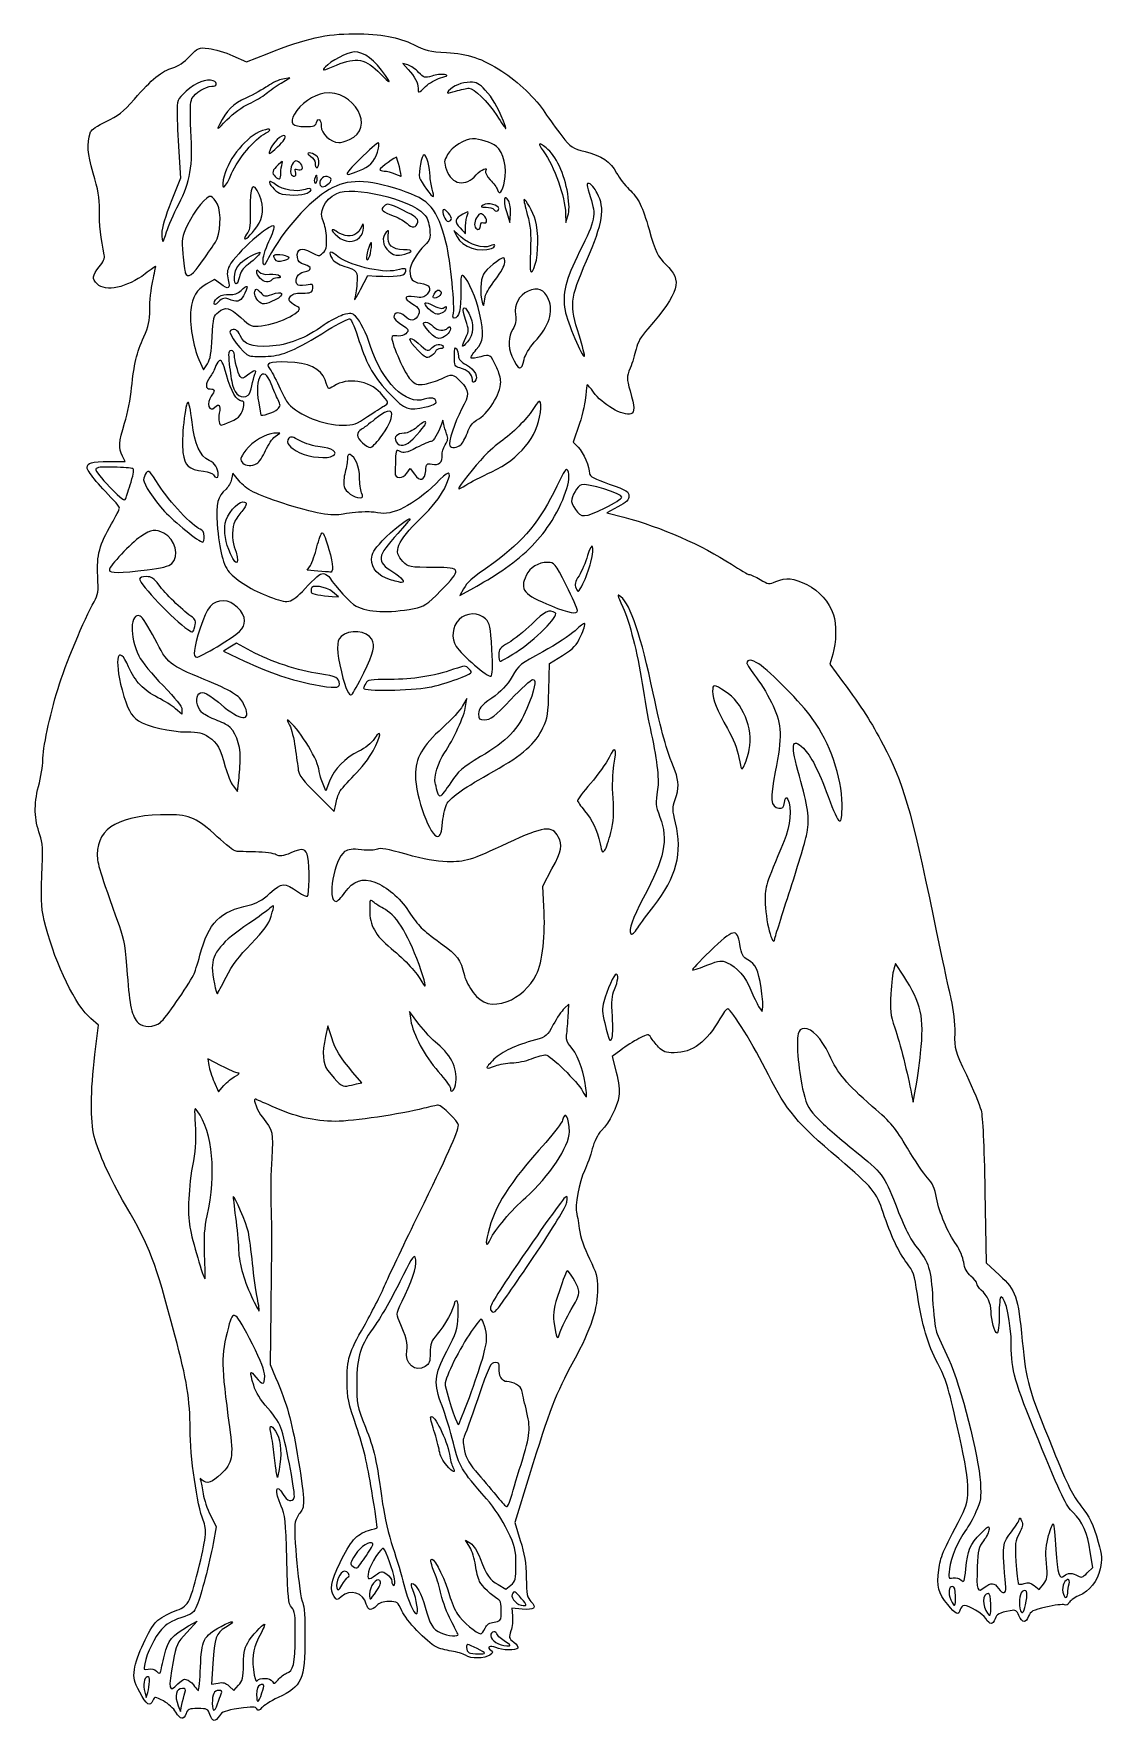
# Model space of a CAD drawing. Extents: x 5 to 146, y 0 to 221.
import ezdxf

# ---------------------------------------------------------------- set-up
doc = ezdxf.new("R2010")
doc.units = 0
doc.layers.get('0').update_dxf_attribs({"linetype": 'CONTINUOUS'})

msp = doc.modelspace()

# ---------------------------------------------------------------- linework, layer by layer
at = {"color": 7}
for points in [[(31.599283, 218.591467), (33.372959, 217.791689), (36.097199, 218.852649)], [(54.564145, 217.37241), (53.902687, 217.556818), (54.597961, 216.797792)], [(37.931627, 215.001443), (39.08602, 215.687215), (38.159978, 215.527259)], [(24.512359, 205.984599), (24.722427, 202.545015), (23.503703, 199.456396)], [(67.468192, 198.175035), (67.925603, 196.730713), (68.006468, 197.841817)], [(75.225516, 197.914808), (75.255668, 196.724183), (75.537454, 197.604795)], [(61.533722, 194.812071), (60.572751, 195.655816), (60.994295, 194.840638)], [(29.972407, 188.685498), (29.214596, 189.245772), (28.1051, 188.622199)], [(48.347432, 187.949345), (49.302522, 189.757844), (50.411978, 189.699752)], [(27.143395, 178.733233), (27.743288, 177.411031), (28.255278, 178.190906)], [(59.250141, 170.265849), (59.143956, 170.795016), (58.953852, 170.265849)], [(37.12981, 168.64184), (37.748554, 169.075224), (36.985324, 169.075224)], [(77.049103, 170.342126), (76.241815, 167.932529), (76.902082, 167.243355)], [(15.411761, 165.371058), (17.491097, 165.371058), (17.111545, 166.098662)], [(54.419352, 163.834649), (54.854822, 164.445016), (55.402689, 163.704124)], [(32.391792, 162.877299), (31.599502, 163.838483), (31.42516, 163.044706)], [(82.095874, 159.439943), (80.655713, 158.668207), (82.889624, 158.072204)], [(42.726935, 151.013935), (41.340767, 151.111011), (41.764855, 151.75825)], [(61.862944, 148.682988), (61.356531, 147.812297), (63.18586, 148.809228)], [(44.642275, 147.681844), (45.436025, 147.64462), (44.667268, 148.305755), (44.667263, 148.305755)], [(33.986631, 140.507659), (32.06224, 141.543286), (31.220487, 141.031386), (30.378731, 140.519483), (33.144875, 139.205568)], [(73.039018, 135.390099), (73.125351, 138.878932), (74.839335, 139.953595)], [(110.269732, 140.095187), (109.883641, 138.812299), (111.55344, 136.547408)], [(24.930813, 132.854197), (24.930813, 132.251101), (24.097637, 132.952172)], [(62.12795, 133.249575), (62.26338, 134.282516), (61.729787, 133.319673)], [(31.641611, 122.840985), (32.206853, 122.120176), (32.379124, 123.571138)], [(44.278198, 123.452332), (43.797204, 122.185197), (43.35984, 123.278273)], [(42.612366, 121.734964), (44.906853, 119.465849), (45.089392, 120.445723)], [(72.387211, 107.030433), (72.228895, 109.676266), (73.450685, 111.965044)], [(119.580856, 97.872857), (118.48334, 99.5632), (118.263265, 98.798899)], [(56.004378, 91.616726), (54.751325, 93.272099), (54.934236, 92.081474)], [(75.557465, 92.431129), (75.672916, 94.235992), (75.065004, 93.664887)], [(100.550427, 93.933558), (100.992265, 93.272099), (101.080845, 93.874315)], [(13.512862, 87.613683), (13.978521, 91.480267), (12.97824, 92.320052)], [(44.561614, 89.810601), (44.039531, 91.357066), (43.745589, 89.986456)], [(30.075071, 86.126645), (28.301712, 87.050983), (28.444886, 86.192791)], [(82.474012, 88.20104), (81.345921, 87.339678), (81.871243, 85.315224)], [(47.830571, 83.755479), (48.50533, 83.89615), (47.34755, 85.276833)], [(29.150376, 84.033286), (29.712692, 82.73197), (30.430608, 83.549408)], [(120.599417, 82.424183), (120.798524, 81.365849), (121.132581, 83.085641)], [(130.210385, 69.65106), (130.367283, 60.31752), (132.145622, 58.670851)], [(36.577254, 54.246058), (36.484814, 46.970016), (37.213339, 45.250224)], [(37.664305, 33.211683), (37.463711, 32.153349), (37.296598, 32.947099)], [(70.453869, 32.373393), (68.556873, 26.243436), (69.29243, 23.906726)], [(28.659349, 27.194595), (29.418468, 25.675423), (29.009959, 23.490428)], [(62.674299, 23.025224), (62.118944, 23.951266), (62.773314, 23.526808)], [(143.643427, 19.644664), (144.356188, 20.357428), (144.041175, 22.383692)], [(66.375587, 18.101262), (67.396437, 17.503407), (68.057895, 18.045184)], [(136.677633, 17.982052), (137.33634, 17.463913), (137.900267, 18.180831)], [(25.799779, 12.6853), (26.915187, 13.325583), (25.555627, 11.83636)], [(69.538503, 14.896679), (68.181061, 15.036779), (68.277931, 14.021012)], [(28.9873, 7.781817), (28.81897, 5.030668), (29.664467, 5.199769)], [(31.112457, 4.802854), (31.714951, 4.236842), (32.340685, 4.902906)], [(20.052079, 4.014459), (20.244286, 3.313766), (20.444509, 3.975224)], [(24.442948, 2.206511), (24.74883, 1.461683), (24.926262, 2.387724)]]:
    msp.add_lwpolyline(points, dxfattribs=at)
for points in [[(51.629178, 215.972619)], [(56.883234, 214.562101)], [(33.693605, 212.280976)], [(67.088525, 210.019494)], [(38.420675, 208.078694)], [(46.906479, 207.609071)], [(42.497732, 205.508531)], [(48.65838, 203.731854)], [(53.431305, 204.002549)], [(31.444861, 203.125559)], [(37.895395, 203.184833)], [(39.822281, 203.393171)], [(42.657895, 202.412724)], [(44.046958, 201.722703)], [(67.234432, 202.124852)], [(41.352372, 200.569948)], [(57.734621, 201.105584)], [(67.783519, 199.520603)], [(75.508432, 200.515211)], [(60.235653, 197.093499)], [(66.470395, 198.555244)], [(22.910187, 195.494029)], [(34.764506, 196.168568)], [(55.837, 196.77535)], [(62.128905, 196.261162)], [(64.089145, 196.319005)], [(48.214145, 194.739808)], [(49.63628, 192.656214)], [(54.947791, 192.908314)], [(65.522713, 193.312907)], [(27.638626, 191.69739)], [(37.121195, 191.938127)], [(71.263118, 191.237764)], [(31.809978, 189.544751)], [(35.158278, 189.402839)], [(29.164145, 186.099842)], [(34.893695, 186.492412)], [(58.003728, 187.331474)], [(64.751201, 187.206586)], [(57.265938, 185.385803)], [(57.209978, 182.568974)], [(77.004376, 181.92682)], [(55.886115, 179.924046)], [(61.716253, 180.509476)], [(69.802669, 178.772632)], [(63.030812, 176.12505)], [(33.60529, 174.061623)], [(31.352969, 170.636949)], [(37.445995, 172.230902)], [(49.260252, 171.258037)], [(56.932372, 172.536731)], [(50.922666, 168.488762)], [(55.248035, 168.34762)], [(44.757549, 166.148695)], [(61.482674, 167.55387)], [(34.747555, 165.121008)], [(56.896982, 164.146013)], [(65.544353, 164.030393)], [(18.252817, 162.682021)], [(29.6897, 163.58512)], [(48.47218, 161.28724)], [(80.407843, 159.293203)], [(27.841228, 155.563644)], [(31.286842, 153.26637)], [(20.351979, 151.171399)], [(42.726935, 151.013935)], [(66.855298, 151.040171)], [(78.535329, 152.163822)], [(52.133497, 149.914486)], [(26.076781, 145.112002)], [(55.357895, 146.099959)], [(76.792436, 145.858037)], [(29.545261, 141.09541)], [(65.567912, 140.73686)], [(68.697147, 140.351735)], [(48.76596, 137.66211)], [(45.564261, 136.200745)], [(57.34227, 135.767376)], [(32.577561, 126.546337)], [(99.315045, 127.622747)], [(45.592026, 122.033223)], [(59.107829, 118.09535)], [(81.167936, 116.741451)], [(104.706036, 109.279391)], [(86.785315, 107.055621)], [(30.72956, 97.778578)], [(56.31025, 98.585245)], [(100.875076, 96.373656)], [(67.554187, 94.561464)], [(22.117565, 91.836534)], [(81.370995, 92.602616)], [(121.783361, 87.815163)], [(31.94227, 84.773982)], [(47.830571, 83.755479)], [(60.786396, 83.63549)], [(77.814017, 83.862169)], [(65.386842, 63.424491)], [(27.902482, 61.323662)], [(70.978699, 60.992933)], [(34.812711, 55.63512)], [(75.980695, 54.190445)], [(62.619313, 42.657937)], [(59.639491, 33.726305)], [(68.009955, 29.309079)], [(49.111514, 21.926664)], [(46.693839, 19.09304)], [(52.815109, 18.858037)], [(132.95711, 17.760336)], [(50.464596, 17.313709)], [(69.473016, 16.259246)], [(126.366146, 16.608872)], [(135.637844, 15.952121)], [(141.086507, 17.005954)], [(130.99093, 15.484599)], [(61.132731, 11.581995)], [(64.618312, 9.131049)], [(67.193271, 10.731638)], [(20.671106, 5.386335)], [(25.722735, 5.563703)], [(25.299669, 3.909079)], [(29.589468, 2.45387)], [(35.418972, 3.90389)], [(28.595333, 1.064808)]]:
    msp.add_lwpolyline(points, close=True, dxfattribs=at)
for points in [[(36.097199, 218.852649), (41.427718, 220.928628), (43.780128, 221.465546), (47.509816, 221.457482)], [(47.509816, 221.457482), (51.109536, 221.449698), (53.270457, 221.05774), (55.297964, 220.044824)], [(25.92784, 218.496761), (27.04202, 219.667763), (27.075715, 219.681713), (28.44138, 219.537459)], [(28.44138, 219.537459), (29.202703, 219.457041), (30.623759, 219.031345), (31.599283, 218.591467)], [(55.297964, 220.044824), (56.827449, 219.280716), (57.43267, 219.135323), (59.60237, 219.010782)], [(18.68363, 212.895836), (20.934597, 215.487518), (22.313354, 216.614396), (23.712364, 217.005897)], [(23.712364, 217.005897), (24.409891, 217.201093), (25.202596, 217.73453), (25.92784, 218.496761)], [(43.736977, 217.122099), (43.288498, 216.581714), (43.29149, 216.582204), (45.171437, 217.356627)], [(47.49968, 219.078991), (46.716445, 219.076371), (44.327932, 217.834158), (43.736977, 217.122099)], [(45.171437, 217.356627), (47.826435, 218.450324), (49.026842, 218.209811), (50.979821, 216.192864)], [(51.629178, 215.972619), (50.178488, 218.087823), (48.854826, 219.083533), (47.49968, 219.078991)], [(55.95775, 216.405686), (55.55507, 216.83596), (54.927947, 217.270985), (54.564145, 217.37241)], [(59.60237, 219.010782), (62.43832, 218.847997), (64.290302, 218.227815), (66.871858, 216.576414)], [(29.029861, 215.282391), (28.150849, 215.6197), (26.696932, 215.060609), (25.491076, 213.921583)], [(28.833416, 214.582568), (29.505825, 214.583679), (29.636601, 215.049563), (29.029861, 215.282391)], [(35.947252, 213.614207), (36.403743, 214.000012), (37.296712, 214.624268), (37.931627, 215.001443)], [(38.159978, 215.527259), (37.650655, 215.439284), (36.757687, 215.026737), (36.175603, 214.610489)], [(50.979821, 216.192864), (52.242916, 214.888399), (52.412146, 214.831001), (51.629178, 215.972619)], [(54.597961, 216.797792), (55.46407, 215.852269), (55.887062, 215.044603), (55.887062, 214.336368)], [(57.689171, 215.92276), (56.746743, 215.640402), (56.648252, 215.667873), (55.95775, 216.405686)], [(56.883234, 214.562101), (57.307996, 214.986863), (58.180356, 215.486034), (58.821815, 215.671371)], [(59.338273, 216.115249), (58.980866, 216.174044), (58.238771, 216.087424), (57.689171, 215.92276)], [(58.821815, 215.671371), (59.801985, 215.954573), (59.884403, 216.025407), (59.338273, 216.115249)], [(62.722302, 215.112724), (61.633563, 215.112724), (60.44215, 214.628591), (59.888149, 213.961063)], [(64.708357, 214.066312), (63.912216, 214.947545), (63.598713, 215.112724), (62.722302, 215.112724)], [(66.871858, 216.576414), (68.946051, 215.249569), (71.364245, 212.925721), (72.529562, 211.139447)], [(14.975254, 209.946371), (16.57329, 210.674619), (17.159093, 211.140539), (18.68363, 212.895836)], [(25.491076, 213.921583), (24.283521, 212.78095), (24.269545, 212.748189), (24.285825, 211.095878)], [(26.108152, 208.78693), (25.97737, 211.363755), (26.014416, 212.548896), (26.238862, 212.968276)], [(26.238862, 212.968276), (26.630963, 213.700928), (28.045868, 214.58126), (28.833416, 214.582568)], [(33.371263, 213.062689), (31.60975, 212.26468), (30.768983, 211.438595), (29.829384, 209.582667)], [(36.175603, 214.610489), (35.59352, 214.194241), (34.331566, 213.497731), (33.371263, 213.062689)], [(33.693605, 212.280976), (34.476621, 212.628448), (35.490761, 213.228402), (35.947252, 213.614207)], [(43.572927, 213.669694), (42.19816, 213.463535), (40.412736, 212.214183), (39.666222, 210.935971)], [(46.906479, 207.609071), (50.383906, 209.000462), (47.492378, 214.257452), (43.572927, 213.669694)], [(55.887062, 214.336368), (55.887062, 213.625472), (55.96405, 213.642918), (56.883234, 214.562101)], [(59.888149, 213.961063), (59.600341, 213.614276), (59.708256, 213.612232), (60.809367, 213.943617)], [(60.809367, 213.943617), (61.495334, 214.150063), (62.27544, 214.318974), (62.542933, 214.318974)], [(62.542933, 214.318974), (63.266632, 214.318974), (64.946898, 212.679354), (66.210106, 210.74051)], [(67.088525, 210.019494), (66.294402, 211.926359), (65.646559, 213.027833), (64.708357, 214.066312)], [(24.285825, 211.095878), (24.294874, 210.176445), (24.396823, 207.876369), (24.512359, 205.984599)], [(30.821881, 210.166013), (31.688307, 211.05346), (32.841777, 211.902967), (33.693605, 212.280976)], [(39.666222, 210.935971), (38.974284, 209.751212), (39.382552, 209.29189), (41.127561, 209.29189)], [(42.580454, 209.81808), (42.771647, 210.549203), (43.187062, 210.209748), (43.187062, 209.322397)], [(66.210106, 210.74051), (66.824013, 209.798247), (67.365772, 209.027307), (67.414013, 209.027307)], [(72.529562, 211.139447), (73.053321, 210.336592), (74.052515, 208.953454), (74.749988, 208.065806)], [(13.299658, 203.206474), (12.498979, 205.900675), (12.436667, 206.828553), (12.938028, 208.591385)], [(12.938028, 208.591385), (13.020867, 208.882646), (13.84743, 209.432405), (14.975254, 209.946371)], [(24.50549, 199.132049), (26.050418, 202.128101), (26.353461, 203.953702), (26.108152, 208.78693)], [(29.829384, 209.582667), (29.423812, 208.78157), (29.532733, 208.845588), (30.821881, 210.166013)], [(35.063052, 208.587863), (32.978963, 207.600753), (30.790904, 204.698279), (30.346981, 202.331965)], [(31.444861, 203.125559), (32.259577, 205.042513), (34.483736, 207.694998), (35.887483, 208.423737)], [(35.887483, 208.423737), (37.033861, 209.018869), (36.286964, 209.16756), (35.063052, 208.587863)], [(38.420675, 208.078694), (38.084604, 208.414765), (36.712663, 207.067535), (36.430622, 206.124484)], [(41.127561, 209.29189), (42.217856, 209.29189), (42.46639, 209.381901), (42.580454, 209.81808)], [(43.187062, 209.322397), (43.187062, 208.351532), (44.363119, 207.268891), (45.496811, 207.196112)], [(67.414013, 209.027307), (67.462254, 209.027307), (67.315786, 209.473791), (67.088525, 210.019494)], [(36.430622, 206.124484), (36.262919, 205.563742), (36.409852, 205.637198), (37.462291, 206.640236)], [(37.462291, 206.640236), (38.293389, 207.432322), (38.602737, 207.896631), (38.420675, 208.078694)], [(45.496811, 207.196112), (45.675767, 207.184629), (46.310119, 207.370454), (46.906479, 207.609071)], [(50.662462, 207.175224), (50.548283, 207.175224), (49.468222, 206.208253), (48.262326, 205.026399)], [(48.65838, 203.731854), (49.763336, 204.218108), (50.347838, 204.997295), (50.695595, 206.447619)], [(50.695595, 206.447619), (50.791552, 206.847802), (50.77664, 207.175224), (50.662462, 207.175224)], [(63.030812, 207.698561), (62.029515, 207.694196), (60.346627, 206.623827), (59.7589, 205.617502)], [(66.166886, 206.68784), (65.459483, 207.235549), (64.009632, 207.702819), (63.030812, 207.698561)], [(67.234432, 202.124852), (67.590382, 203.784583), (67.075783, 205.984122), (66.166886, 206.68784)], [(72.68631, 206.497194), (71.634474, 207.299469), (71.526196, 207.191281), (72.29724, 206.108447)], [(72.29724, 206.108447), (73.760851, 204.052995), (75.169919, 200.110272), (75.225516, 197.914808)], [(75.508432, 200.515211), (75.123807, 203.027083), (73.936617, 205.543541), (72.68631, 206.497194)], [(74.749988, 208.065806), (75.94528, 206.544608), (76.119355, 206.426921), (77.780409, 206.017015)], [(77.780409, 206.017015), (79.992842, 205.471042), (81.096337, 204.722631), (81.924417, 203.206474)], [(37.540888, 204.284833), (36.766455, 203.579049), (36.674753, 203.210035), (37.154562, 202.730224)], [(38.070054, 204.441604), (38.210686, 204.831843), (38.107594, 204.8013), (37.540888, 204.284833)], [(37.895395, 203.184833), (37.895395, 203.609495), (37.973992, 204.175042), (38.070054, 204.441604)], [(39.873256, 204.793974), (39.392066, 204.793974), (38.921335, 203.3447), (39.28455, 202.981485)], [(39.822281, 203.393171), (39.697885, 203.717342), (39.765777, 203.785234), (40.089947, 203.660837)], [(40.687823, 203.758786), (40.890071, 204.086028), (40.333004, 204.793974), (39.873256, 204.793974)], [(40.089947, 203.660837), (40.328831, 203.56917), (40.597876, 203.613247), (40.687823, 203.758786)], [(41.615138, 205.838429), (41.313195, 205.828269), (41.362191, 205.713287), (41.797999, 205.409283)], [(42.497732, 205.508531), (42.239152, 205.697608), (41.841986, 205.846063), (41.615138, 205.838429)], [(41.797999, 205.409283), (42.125421, 205.180884), (42.393312, 204.790254), (42.393312, 204.541217)], [(42.393312, 204.541217), (42.393312, 203.749007), (42.786573, 203.65476), (42.879031, 204.424814)], [(42.879031, 204.424814), (42.936819, 204.906115), (42.80354, 205.284916), (42.497732, 205.508531)], [(48.262326, 205.026399), (45.944404, 202.754692), (46.002961, 202.563293), (48.65838, 203.731854)], [(53.08138, 205.273864), (52.99596, 205.414895), (50.880685, 203.880235), (50.870019, 203.669494)], [(53.431305, 204.002549), (53.266501, 204.656112), (53.109035, 205.228205), (53.08138, 205.273864)], [(53.684525, 202.78331), (53.710057, 202.800322), (53.596109, 203.348983), (53.431305, 204.002549)], [(56.689802, 205.587724), (56.368394, 205.587724), (55.912531, 203.300954), (56.093363, 202.595776)], [(57.473085, 202.807852), (57.471233, 203.853337), (56.98245, 205.587724), (56.689802, 205.587724)], [(59.7589, 205.617502), (59.278393, 204.794759), (59.266376, 204.633282), (59.611866, 203.641716)], [(63.522894, 202.95604), (64.164554, 203.687288), (65.124954, 204.07677), (64.736475, 203.448194)], [(14.096954, 198.352965), (14.118967, 199.965894), (13.941307, 201.047394), (13.299658, 203.206474)], [(30.346981, 202.331965), (30.053452, 200.767327), (30.615162, 201.173352), (31.444861, 203.125559)], [(35.088542, 200.290702), (34.279422, 202.312891), (33.799534, 201.526398), (33.881587, 198.312608)], [(36.432339, 202.096195), (36.226152, 201.890007), (37.150815, 200.790232), (37.725268, 200.558412)], [(37.238625, 201.662556), (36.856916, 201.962808), (36.494088, 202.157946), (36.432339, 202.096195)], [(37.154562, 202.730224), (37.666017, 202.218768), (37.895395, 202.359524), (37.895395, 203.184833)], [(41.062053, 201.047254), (40.000595, 200.677226), (38.103053, 200.982598), (37.238625, 201.662556)], [(39.28455, 202.981485), (39.67335, 202.592685), (40.025886, 202.862589), (39.822281, 203.393171)], [(42.316649, 202.412724), (42.240539, 202.121682), (42.286185, 201.883557), (42.418082, 201.883557)], [(42.556462, 202.94189), (42.500674, 202.94189), (42.392759, 202.703765), (42.316649, 202.412724)], [(42.418082, 201.883557), (42.549979, 201.883557), (42.657895, 202.121682), (42.657895, 202.412724)], [(42.657895, 202.412724), (42.657895, 202.703765), (42.612249, 202.94189), (42.556462, 202.94189)], [(43.977348, 202.754875), (43.41037, 202.903145), (42.760119, 202.095729), (43.058149, 201.613505)], [(43.058149, 201.613505), (43.268583, 201.273018), (43.486234, 201.297052), (44.046958, 201.722703)], [(44.046958, 201.722703), (44.65955, 202.187727), (44.632864, 202.583454), (43.977348, 202.754875)], [(53.658998, 200.942339), (49.09907, 202.43085), (46.724435, 202.454761), (44.234193, 201.037237)], [(45.220189, 200.527578), (47.241209, 201.568467), (54.868487, 199.766676), (56.652676, 197.826881)], [(50.870019, 203.669494), (50.86449, 203.560354), (51.127869, 203.465686), (51.455291, 203.459124)], [(51.455291, 203.459124), (51.782713, 203.452563), (52.407791, 203.290854), (52.844353, 203.09978)], [(52.844353, 203.09978), (53.280916, 202.908706), (53.658992, 202.766294), (53.684525, 202.78331)], [(56.093363, 202.595776), (56.241561, 202.01787), (57.752239, 199.956372), (57.911111, 200.115246)], [(57.734621, 201.105584), (57.591587, 201.604308), (57.473898, 202.370329), (57.473085, 202.807852)], [(59.611866, 203.641716), (60.297608, 201.673605), (62.117592, 201.354528), (63.522894, 202.95604)], [(64.736475, 203.448194), (64.638767, 203.2901), (64.912174, 202.784085), (65.344045, 202.323715)], [(65.344045, 202.323715), (65.775917, 201.863348), (66.205179, 201.270777), (66.297963, 201.006892)], [(66.297963, 201.006892), (66.559724, 200.26241), (66.929746, 200.704142), (67.234432, 202.124852)], [(78.334209, 201.832246), (77.943885, 201.904194), (77.962056, 201.701404), (78.497176, 200.013612)], [(79.385507, 200.56064), (79.048914, 201.215484), (78.575831, 201.787706), (78.334209, 201.832246)], [(81.924417, 203.206474), (82.282072, 202.55163), (83.00979, 201.59913), (83.541566, 201.089807)], [(23.503703, 199.456396), (22.75955, 197.570484), (22.28498, 195.947787), (22.28498, 195.28921)], [(28.75126, 200.133298), (28.225557, 200.33503), (26.557436, 198.322405), (25.658925, 196.402333)], [(29.56705, 199.128596), (29.308819, 199.608098), (28.941715, 200.060213), (28.75126, 200.133298)], [(34.764506, 196.168568), (35.637293, 197.369967), (35.739081, 198.664845), (35.088542, 200.290702)], [(44.234193, 201.037237), (41.633608, 199.556906), (38.157719, 195.64708), (36.283506, 192.093974)], [(37.725268, 200.558412), (38.523619, 200.236237), (40.74201, 200.243294), (41.352372, 200.569948)], [(41.352372, 200.569948), (42.166609, 201.005717), (41.952532, 201.357674), (41.062053, 201.047254)], [(43.479995, 196.818189), (42.804493, 198.051312), (43.56667, 199.675961), (45.220189, 200.527578)], [(53.892955, 198.324882), (52.030516, 199.220679), (51.832243, 199.265047), (51.440813, 198.873617)], [(59.57616, 194.00507), (58.408813, 198.57712), (57.445743, 199.706221), (53.658998, 200.942339)], [(57.911111, 200.115246), (57.957074, 200.161207), (57.877652, 200.60686), (57.734621, 201.105584)], [(66.470395, 198.555244), (66.470395, 199.043652), (65.040547, 199.355315), (64.429981, 198.99999)], [(67.783519, 199.520603), (67.214893, 200.583095), (66.998289, 199.658803), (67.468192, 198.175035)], [(68.006468, 197.841817), (68.050944, 198.452924), (67.950617, 199.208379), (67.783519, 199.520603)], [(69.781671, 199.726779), (69.726786, 199.671892), (69.920546, 198.795261), (70.212246, 197.778711)], [(71.289048, 196.988766), (70.966071, 198.076479), (69.959577, 199.904683), (69.781671, 199.726779)], [(75.537454, 197.604795), (75.740408, 198.239043), (75.732291, 199.053275), (75.508432, 200.515211)], [(78.497176, 200.013612), (79.252887, 197.630063), (79.153274, 197.132093), (77.076723, 192.912765)], [(77.977561, 191.697099), (80.157563, 196.753305), (80.437302, 198.514358), (79.385507, 200.56064)], [(83.541566, 201.089807), (84.796818, 199.887556), (85.336041, 198.806421), (86.183203, 195.793347)], [(14.747281, 192.457173), (14.298365, 194.508908), (14.072443, 196.557104), (14.096954, 198.352965)], [(22.910187, 195.494029), (23.119806, 196.199892), (23.837692, 197.837002), (24.50549, 199.132049)], [(29.340048, 194.144561), (29.999916, 195.093045), (30.135632, 198.072804), (29.56705, 199.128596)], [(33.881587, 198.312608), (33.927269, 196.523316), (33.842814, 195.789082), (33.546182, 195.396628)], [(51.440813, 198.873617), (50.921147, 198.353952), (51.124247, 198.148289), (52.745807, 197.552157)], [(52.745807, 197.552157), (53.419208, 197.304591), (54.185791, 196.863785), (54.449324, 196.572587)], [(55.837, 196.77535), (55.905945, 197.257382), (55.591816, 197.507762), (53.892955, 198.324882)], [(56.652676, 197.826881), (57.08496, 197.356897), (57.326461, 196.717195), (57.413475, 195.811645)], [(59.17415, 198.378947), (58.929543, 198.135237), (59.484207, 196.856474), (59.834523, 196.856474)], [(60.235653, 197.093499), (60.432185, 197.411491), (59.426036, 198.629907), (59.17415, 198.378947)], [(59.834523, 196.856474), (59.974578, 196.856474), (60.155085, 196.963136), (60.235653, 197.093499)], [(61.770368, 197.814822), (60.674888, 197.248328), (60.593428, 196.855281), (61.39353, 195.996579)], [(62.353018, 197.743109), (62.567622, 198.208658), (62.538819, 198.212204), (61.770368, 197.814822)], [(62.128905, 196.261162), (62.128112, 196.806865), (62.228849, 197.473742), (62.353018, 197.743109)], [(63.66364, 197.523521), (63.271127, 196.986731), (63.18169, 196.264625), (63.471785, 195.974531)], [(64.45739, 197.673987), (64.095863, 197.974027), (63.976515, 197.951402), (63.66364, 197.523521)], [(64.429981, 198.99999), (64.030336, 198.767413), (64.087984, 198.723397), (64.801134, 198.716603)], [(64.48602, 196.687572), (65.024037, 196.481115), (65.002545, 197.221546), (64.45739, 197.673987)], [(64.801134, 198.716603), (65.265488, 198.712184), (65.719, 198.589494), (65.808937, 198.443974)], [(65.808937, 198.443974), (66.050885, 198.052494), (66.470395, 198.123061), (66.470395, 198.555244)], [(70.212246, 197.778711), (70.650748, 196.250565), (70.72008, 195.414487), (70.612524, 192.951634)], [(22.28498, 195.28921), (22.28498, 194.695998), (22.339899, 194.210641), (22.407021, 194.210641)], [(22.407021, 194.210641), (22.474144, 194.210641), (22.700569, 194.788166), (22.910187, 195.494029)], [(25.658925, 196.402333), (24.909345, 194.800516), (24.869705, 194.560256), (25.032651, 192.606414)], [(37.015454, 196.237109), (36.538006, 196.71456), (32.011766, 192.704974), (31.15255, 191.043433)], [(33.141309, 194.641266), (33.127921, 194.27358), (33.949352, 195.046497), (34.764506, 196.168568)], [(33.546182, 195.396628), (33.328131, 195.108137), (33.145939, 194.768224), (33.141309, 194.641266)], [(36.330493, 194.219732), (36.799422, 195.237089), (37.107656, 196.144909), (37.015454, 196.237109)], [(43.881818, 194.697228), (43.84857, 195.521011), (43.667751, 196.475443), (43.479995, 196.818189)], [(44.624702, 195.736475), (44.549311, 195.661084), (44.85898, 195.286932), (45.312854, 194.905021)], [(45.139401, 195.560146), (44.931706, 195.732516), (44.700092, 195.811865), (44.624702, 195.736475)], [(46.313357, 195.018358), (45.875377, 195.143972), (45.347094, 195.387775), (45.139401, 195.560146)], [(45.312854, 194.905021), (46.303417, 194.071518), (47.478918, 194.004581), (48.214145, 194.739808)], [(48.480956, 196.157181), (48.101927, 195.217942), (47.224611, 194.757014), (46.313357, 195.018358)], [(48.214145, 194.739808), (48.505187, 195.030849), (48.735766, 195.596396), (48.72654, 195.996579)], [(48.72654, 195.996579), (48.711009, 196.670512), (48.692893, 196.68236), (48.480956, 196.157181)], [(51.708995, 195.437633), (51.075979, 194.804617), (51.23729, 193.652484), (52.057747, 192.946758)], [(51.975089, 195.006696), (52.080163, 195.722621), (52.047264, 195.775903), (51.708995, 195.437633)], [(53.996611, 193.152308), (52.499461, 193.152308), (51.797437, 193.79629), (51.975089, 195.006696)], [(54.449324, 196.572587), (55.045335, 195.914002), (55.728074, 196.013761), (55.837, 196.77535)], [(57.413475, 195.811645), (57.528973, 194.609612), (57.468569, 194.416146), (56.77055, 193.752491)], [(60.994295, 194.840638), (61.673351, 193.527492), (64.01938, 192.736023), (65.522713, 193.312907)], [(61.39353, 195.996579), (61.766402, 195.596396), (62.084773, 195.268974), (62.101016, 195.268974)], [(62.101016, 195.268974), (62.117261, 195.268974), (62.12981, 195.715459), (62.128905, 196.261162)], [(63.471785, 195.974531), (63.805498, 195.640817), (64.089145, 195.799086), (64.089145, 196.319005)], [(64.089145, 196.319005), (64.089145, 196.67329), (64.216068, 196.791162), (64.48602, 196.687572)], [(71.263118, 191.237764), (71.685436, 192.489849), (71.699488, 195.606498), (71.289048, 196.988766)], [(86.183203, 195.793347), (87.001747, 192.882046), (87.321128, 192.21709), (88.387965, 191.202995)], [(27.638626, 191.69739), (28.346593, 192.715877), (29.112231, 193.817102), (29.340048, 194.144561)], [(35.141559, 192.819337), (35.276047, 192.68485), (34.5527, 191.935246), (33.60696, 191.229036)], [(33.995707, 192.361738), (34.590321, 192.649025), (35.105954, 192.854945), (35.141559, 192.819337)], [(35.566681, 191.636671), (35.51469, 192.066066), (35.831256, 193.136623), (36.330493, 194.219732)], [(37.121195, 191.938127), (36.701378, 192.443976), (37.120931, 192.658981), (38.132803, 192.456596)], [(40.06483, 192.125042), (39.929342, 193.276262), (40.600426, 193.550897), (41.825759, 192.845685)], [(41.825759, 192.845685), (42.847869, 192.257431), (42.897023, 192.253505), (43.411418, 192.719026)], [(43.411418, 192.719026), (43.841016, 193.10781), (43.930739, 193.485119), (43.881818, 194.697228)], [(45.106333, 192.458779), (44.345495, 193.123542), (44.044682, 192.836586), (44.605361, 191.980881)], [(49.559636, 193.813766), (49.158144, 192.794623), (48.999926, 191.829391), (49.234365, 191.829391)], [(49.234365, 191.829391), (49.364469, 191.829391), (49.54533, 192.201461), (49.63628, 192.656214)], [(49.63628, 192.656214), (49.871881, 193.834224), (49.828114, 194.495264), (49.559636, 193.813766)], [(52.057747, 192.946758), (52.656819, 192.431458), (52.968279, 192.34703), (53.744466, 192.489537)], [(53.744466, 192.489537), (54.26805, 192.585668), (54.809546, 192.774115), (54.947791, 192.908314)], [(54.947791, 192.908314), (55.102331, 193.05833), (54.735973, 193.152308), (53.996611, 193.152308)], [(56.77055, 193.752491), (55.766864, 192.798213), (54.828728, 191.169229), (54.828728, 190.380699)], [(60.498003, 184.624932), (60.765518, 185.4678), (60.145747, 191.774217), (59.57616, 194.00507)], [(65.324289, 193.653616), (64.438818, 193.250169), (62.711335, 193.778113), (61.533722, 194.812071)], [(65.941228, 193.704109), (65.941228, 193.83094), (65.663606, 193.80822), (65.324289, 193.653616)], [(65.522713, 193.312907), (65.752898, 193.401236), (65.941228, 193.577279), (65.941228, 193.704109)], [(70.612524, 192.951634), (70.480507, 189.928635), (70.661101, 189.452898), (71.263118, 191.237764)], [(77.076723, 192.912765), (75.19611, 189.091562), (74.776018, 187.395586), (75.164222, 185.19171)], [(13.818313, 188.654391), (13.106772, 189.365932), (13.148957, 189.728139), (14.079788, 190.899439)], [(14.079788, 190.899439), (14.587163, 191.537886), (14.826309, 192.095983), (14.747281, 192.457173)], [(21.49123, 190.965333), (21.49123, 190.999533), (20.866152, 190.554255), (20.102167, 189.975826)], [(21.098948, 189.051168), (21.314702, 190.069758), (21.49123, 190.931133), (21.49123, 190.965333)], [(25.032651, 192.606414), (25.128325, 191.459186), (25.278595, 190.332939), (25.366584, 190.103646)], [(25.366584, 190.103646), (25.657174, 189.34638), (26.334816, 189.821719), (27.638626, 191.69739)], [(31.15255, 191.043433), (30.843112, 190.445043), (30.803014, 190.001403), (30.985116, 189.190921)], [(31.809978, 189.544751), (31.809978, 190.669341), (32.59985, 191.687334), (33.995707, 192.361738)], [(33.60696, 191.229036), (32.924065, 190.719101), (32.573293, 190.216422), (32.453035, 189.57539)], [(34.728809, 190.262724), (34.735847, 190.576877), (34.790272, 190.573448), (35.059538, 190.241902)], [(36.283506, 192.093974), (35.675819, 190.941926), (35.652591, 190.927109), (35.566681, 191.636671)], [(38.358416, 191.731572), (37.526989, 191.508758), (37.469585, 191.518342), (37.121195, 191.938127)], [(38.132803, 192.456596), (39.098635, 192.263429), (39.19442, 191.955611), (38.358416, 191.731572)], [(41.012729, 191.201791), (40.36032, 191.387788), (40.124576, 191.617402), (40.06483, 192.125042)], [(40.946094, 190.241891), (41.999506, 190.429679), (42.032915, 190.910948), (41.012729, 191.201791)], [(44.605361, 191.980881), (44.860218, 191.591922), (45.497999, 191.190287), (46.162555, 191.000258)], [(53.052263, 190.46535), (51.167591, 189.98697), (46.633503, 191.124456), (45.106333, 192.458779)], [(46.162555, 191.000258), (47.903918, 190.502318), (48.031739, 190.327611), (47.873248, 188.662043)], [(54.208259, 190.121011), (54.43901, 190.722332), (54.266793, 190.773632), (53.052263, 190.46535)], [(67.126181, 192.093974), (66.681318, 192.093974), (64.78874, 190.562701), (64.468708, 189.943833)], [(66.063818, 189.288941), (66.723998, 190.139124), (67.264145, 191.118059), (67.264145, 191.464351)], [(67.264145, 191.464351), (67.264145, 191.810643), (67.202061, 192.093974), (67.126181, 192.093974)], [(77.004376, 181.92682), (75.725377, 185.937414), (75.794814, 186.634535), (77.977561, 191.697099)], [(88.387965, 191.202995), (90.611391, 189.089493), (90.196694, 187.630012), (85.996365, 182.786033)], [(20.102167, 189.975826), (17.720092, 188.172302), (14.89458, 187.578124), (13.818313, 188.654391)], [(20.702073, 185.317551), (20.704719, 186.352447), (20.883193, 188.032575), (21.098948, 189.051168)], [(28.1051, 188.622199), (26.820839, 187.900405), (26.284968, 187.011998), (26.077564, 185.260806)], [(30.985116, 189.190921), (31.260378, 187.965818), (31.07259, 187.872097), (29.972407, 188.685498)], [(32.453035, 189.57539), (32.23242, 188.399423), (31.809978, 188.379293), (31.809978, 189.544751)], [(32.673869, 187.802255), (33.542571, 188.618355), (33.665067, 188.5388), (33.181724, 187.472426)], [(35.158278, 189.402828), (34.917441, 189.668949), (34.724181, 190.055902), (34.728809, 190.262724)], [(35.059538, 190.241902), (35.271943, 189.980361), (35.73208, 189.873737), (36.408908, 189.929222)], [(36.70477, 189.183568), (36.444068, 188.761746), (35.634591, 188.876517), (35.158278, 189.402839)], [(36.408908, 189.929222), (36.973788, 189.97553), (37.563147, 189.886233), (37.718595, 189.730785)], [(37.434761, 189.448152), (37.123203, 189.448152), (36.794707, 189.329089), (36.70477, 189.183568)], [(37.718595, 189.730785), (37.919051, 189.530329), (37.836523, 189.448152), (37.434761, 189.448152)], [(40.007342, 188.662027), (39.646905, 189.245227), (40.155365, 190.100932), (40.946094, 190.241891)], [(41.194191, 188.503049), (40.515569, 188.37574), (40.154376, 188.424122), (40.007342, 188.662027)], [(42.083059, 188.074909), (42.163881, 188.64512), (42.104331, 188.673796), (41.194191, 188.503049)], [(47.873248, 188.662043), (47.796688, 187.857471), (47.657165, 186.961058), (47.563196, 186.670016)], [(50.411978, 189.699752), (52.842512, 189.572487), (54.049152, 189.706393), (54.208259, 190.121011)], [(54.828728, 190.380699), (54.828728, 189.269653), (55.122575, 188.920549), (56.203196, 188.747749)], [(56.203196, 188.747749), (57.433154, 188.551071), (57.730745, 188.053096), (57.060751, 187.31276)], [(61.846346, 189.707613), (61.522457, 189.976416), (61.472792, 189.684223), (61.502446, 187.684444)], [(63.953205, 184.813318), (63.546069, 186.735365), (62.500195, 189.164965), (61.846346, 189.707613)], [(64.468708, 189.943833), (64.066177, 189.16542), (63.974281, 187.373199), (64.280494, 186.273141)], [(64.751201, 187.206586), (64.81296, 187.501702), (65.403637, 188.438761), (66.063818, 189.288941)], [(72.987858, 186.626653), (72.428193, 187.966117), (71.580087, 188.314804), (70.327512, 187.72042)], [(29.164145, 186.099842), (29.164145, 186.780411), (30.140931, 187.379044), (31.114542, 187.295163)], [(29.693312, 186.273141), (29.335939, 185.915768), (29.164145, 185.859507), (29.164145, 186.099842)], [(31.393582, 186.545146), (30.45609, 186.901579), (30.296167, 186.875997), (29.693312, 186.273141)], [(31.114542, 187.295163), (31.791505, 187.236838), (32.220519, 187.376353), (32.673869, 187.802255)], [(33.181724, 187.472426), (32.692287, 186.392608), (32.312626, 186.195727), (31.393582, 186.545146)], [(34.893695, 186.492412), (34.447295, 186.985677), (34.323737, 187.64037), (34.620949, 187.937585)], [(34.620949, 187.937585), (34.711775, 188.028411), (34.997631, 187.841475), (35.256187, 187.522173)], [(37.143666, 186.559161), (35.819461, 185.883603), (35.454458, 185.872776), (34.893695, 186.492412)], [(35.256187, 187.522173), (35.693834, 186.9817), (35.793839, 186.96605), (36.704834, 187.295472)], [(36.704834, 187.295472), (38.183222, 187.830063), (38.521677, 187.262172), (37.143666, 186.559161)], [(39.321978, 186.134894), (38.920187, 186.433373), (38.880137, 186.601137), (39.118979, 186.985249)], [(39.118979, 186.985249), (39.340039, 187.340764), (39.748103, 187.463766), (40.706479, 187.463766)], [(40.115728, 185.655241), (39.954465, 185.714539), (39.597277, 185.930384), (39.321978, 186.134894)], [(40.706479, 187.463766), (41.852723, 187.463766), (42.006086, 187.531854), (42.083059, 188.074909)], [(47.563196, 186.670016), (47.469227, 186.378974), (47.822133, 186.954673), (48.347432, 187.949345)], [(55.441162, 186.955782), (54.085681, 187.159048), (53.929793, 186.78607), (55.085014, 186.103662)], [(55.085014, 186.103662), (56.048161, 185.534718), (56.241987, 185.087705), (55.819127, 184.410599)], [(57.060751, 187.31276), (56.666789, 186.877436), (56.382076, 186.814682), (55.441162, 186.955782)], [(57.265938, 185.385792), (56.463509, 186.300986), (56.665635, 186.420657), (57.95867, 185.795931)], [(58.094314, 186.802308), (57.802515, 186.802308), (57.782645, 186.918378), (58.003728, 187.331474)], [(58.003728, 187.331474), (58.295281, 187.876243), (58.579112, 187.990813), (58.883378, 187.686548)], [(58.883378, 187.686548), (59.124326, 187.445597), (58.550278, 186.802308), (58.094314, 186.802308)], [(61.502446, 187.684444), (61.536146, 185.411933), (61.222983, 184.156474), (60.622423, 184.156474)], [(62.133091, 183.884583), (61.554656, 185.493155), (61.824592, 186.144347), (62.526757, 184.834263)], [(64.280494, 186.273141), (64.441477, 185.694823), (64.475574, 185.678194), (64.551766, 186.140849)], [(64.551766, 186.140849), (64.599698, 186.431891), (64.689445, 186.911472), (64.751201, 187.206586)], [(70.327512, 187.72042), (69.09095, 187.133632), (68.483581, 185.996011), (68.668961, 184.613902)], [(71.130501, 181.015137), (73.12239, 183.257899), (73.685088, 184.957942), (72.987858, 186.626653)], [(19.942092, 181.745676), (20.540965, 183.085706), (20.698432, 183.825782), (20.702073, 185.317551)], [(26.077564, 185.260806), (25.879088, 183.584972), (26.405859, 180.358804), (27.143395, 178.733233)], [(28.90457, 181.714812), (29.031118, 184.243954), (29.093276, 184.49834), (29.69832, 184.963231)], [(29.69832, 184.963231), (30.672836, 185.712015), (31.123009, 185.603854), (32.640148, 184.256421)], [(32.640148, 184.256421), (33.976416, 183.069627), (34.056897, 183.03779), (35.360959, 183.180186)], [(35.360959, 183.180186), (37.787808, 183.445184), (41.239593, 185.241983), (40.115728, 185.655241)], [(46.037995, 184.588499), (45.412493, 184.400253), (44.29664, 183.812241), (43.558317, 183.281809)], [(44.049585, 182.625061), (45.46986, 183.497368), (46.781201, 184.153781), (46.963679, 184.083756)], [(47.68373, 184.422307), (47.221796, 184.88424), (47.071198, 184.899448), (46.037995, 184.588499)], [(46.963679, 184.083756), (47.146157, 184.013734), (47.695795, 182.683258), (48.185096, 181.127146)], [(49.665422, 180.452308), (49.079499, 182.284031), (48.339462, 183.766574), (47.68373, 184.422307)], [(54.131639, 184.45453), (53.500711, 185.047258), (52.712062, 184.974299), (52.712062, 184.323204)], [(52.712062, 184.323204), (52.712062, 184.114731), (53.12878, 183.69829), (53.638103, 183.397782)], [(55.819127, 184.410599), (55.400416, 183.740137), (54.877589, 183.753749), (54.131639, 184.45453)], [(58.413833, 184.690433), (58.115515, 184.693078), (57.598964, 185.005977), (57.265938, 185.385803)], [(57.95867, 185.795931), (58.716963, 185.429562), (59.104781, 185.363361), (59.307156, 185.565735)], [(59.591228, 185.585235), (59.591228, 185.143513), (58.988391, 184.685368), (58.413833, 184.690433)], [(59.307156, 185.565735), (59.483546, 185.742125), (59.591228, 185.749512), (59.591228, 185.585235)], [(60.622423, 184.156474), (60.472217, 184.156474), (60.416226, 184.367281), (60.498003, 184.624932)], [(62.155634, 181.637858), (62.578133, 182.523844), (62.576861, 182.650503), (62.133091, 183.884583)], [(62.526757, 184.834263), (63.245762, 183.492756), (63.186032, 181.981171), (62.377712, 181.062373)], [(63.524768, 180.055753), (64.486615, 181.151236), (64.558897, 181.95389), (63.953205, 184.813318)], [(68.668961, 184.613902), (68.769876, 183.861522), (68.667373, 183.33779), (68.302137, 182.738731)], [(75.164222, 185.19171), (75.428758, 183.689911), (77.453614, 178.911917), (77.714824, 179.173127)], [(18.331208, 175.047513), (18.62012, 178.101247), (18.977535, 179.587409), (19.942092, 181.745676)], [(28.255278, 178.190906), (28.647543, 178.788415), (28.799377, 179.612454), (28.90457, 181.714812)], [(31.291607, 182.575645), (30.808954, 182.277351), (32.932291, 179.454405), (33.803847, 179.235658)], [(32.555841, 181.906955), (32.223189, 182.637049), (31.774746, 182.874243), (31.291607, 182.575645)], [(36.389934, 180.501351), (33.982742, 180.375007), (33.107678, 180.695812), (32.555841, 181.906955)], [(36.245567, 179.175526), (38.242396, 179.293647), (39.608868, 179.897656), (44.049585, 182.625061)], [(43.558317, 183.281809), (41.075324, 181.497957), (38.837089, 180.629795), (36.389934, 180.501351)], [(53.110458, 181.83969), (52.659402, 181.925915), (52.447478, 181.848554), (52.447478, 181.597707)], [(52.447478, 181.597707), (52.447478, 180.728517), (54.187236, 176.819761), (54.884415, 176.122584)], [(54.564145, 182.610294), (54.564145, 182.139238), (53.763556, 181.714844), (53.110458, 181.83969)], [(53.638103, 183.397782), (54.147426, 183.097273), (54.564145, 182.742904), (54.564145, 182.610294)], [(55.886175, 179.924046), (54.459132, 181.379913), (54.460495, 182.169475), (55.887763, 180.87997)], [(57.209978, 182.568974), (56.471772, 183.501038), (56.432659, 183.627308), (56.882154, 183.627308)], [(56.882154, 183.627308), (57.162872, 183.627308), (57.608047, 183.389183), (57.871437, 183.098141)], [(58.600441, 181.510641), (58.272243, 181.510641), (57.708123, 181.940015), (57.209978, 182.568974)], [(57.871437, 183.098141), (58.407588, 182.505699), (59.32192, 182.405499), (59.802895, 182.886474)], [(60.120395, 182.79519), (60.120395, 182.231316), (59.267651, 181.510641), (58.600441, 181.510641)], [(59.802895, 182.886474), (60.049839, 183.133418), (60.120395, 183.113132), (60.120395, 182.79519)], [(61.716256, 180.509476), (61.711652, 180.61368), (61.909378, 181.121452), (62.155634, 181.637858)], [(68.302137, 182.738731), (67.690593, 181.735817), (67.653554, 180.505219), (68.195844, 179.207332)], [(77.714824, 179.173127), (77.784764, 179.243067), (77.46506, 180.482227), (77.004376, 181.92682)], [(85.996365, 182.786033), (85.148182, 181.807877), (84.665055, 180.961228), (84.4775, 180.124322)], [(31.382279, 179.923141), (31.012741, 179.923141), (30.979234, 179.680285), (31.135876, 178.137204)], [(31.811455, 179.327829), (31.810661, 179.699065), (31.648993, 179.923141), (31.382279, 179.923141)], [(48.185096, 181.127146), (49.150365, 178.057331), (50.133713, 176.380868), (52.281127, 174.14403)], [(56.696171, 173.538848), (54.325975, 172.712594), (51.138616, 175.846782), (49.665422, 180.452308)], [(57.488558, 179.136916), (57.018163, 178.885165), (56.798811, 178.992914), (55.886115, 179.924046)], [(55.887763, 180.87997), (57.071527, 179.810511), (57.267131, 179.751347), (57.739084, 180.320016)], [(58.179213, 179.808156), (58.099103, 179.599394), (57.78831, 179.297335), (57.488558, 179.136916)], [(57.739084, 180.320016), (58.113829, 180.771554), (58.950005, 180.847571), (59.194293, 180.452308)], [(58.841341, 180.187724), (58.557279, 180.187724), (58.259321, 180.01692), (58.179213, 179.808156)], [(59.194293, 180.452308), (59.28423, 180.306787), (59.1254, 180.187724), (58.841341, 180.187724)], [(60.653613, 179.200577), (60.656523, 180.191746), (60.730466, 180.471948), (60.914145, 180.187724)], [(60.914145, 180.187724), (61.05521, 179.969443), (61.17245, 179.530576), (61.174678, 179.212465)], [(62.377712, 181.062373), (62.018508, 180.654076), (61.720852, 180.405273), (61.716253, 180.509476)], [(62.861603, 178.94582), (62.770414, 179.037009), (63.068838, 179.536479), (63.524768, 180.055753)], [(66.218284, 177.674183), (65.357039, 179.47885), (65.357899, 179.47826), (64.124536, 179.108735)], [(69.802669, 178.772632), (69.909457, 179.341857), (70.439656, 180.237283), (71.130501, 181.015137)], [(84.4775, 180.124322), (84.326227, 179.449312), (83.978824, 178.324235), (83.705491, 177.62415)], [(29.271971, 177.716434), (29.174482, 177.402154), (28.872217, 176.828979), (28.600265, 176.442714)], [(29.798653, 178.577856), (29.606465, 178.418355), (29.369459, 178.030717), (29.271971, 177.716434)], [(30.756146, 176.732337), (30.27127, 178.435222), (30.077291, 178.809108), (29.798653, 178.577856)], [(31.135876, 178.137204), (31.235587, 177.154938), (31.431579, 175.908724), (31.571414, 175.367839)], [(32.578662, 176.510037), (32.24575, 177.028972), (31.813214, 178.617586), (31.811455, 179.327829)], [(34.501926, 176.814287), (34.825884, 177.446961), (34.421794, 177.402538), (33.539435, 176.708475)], [(33.803847, 179.235658), (34.166627, 179.144605), (35.265402, 179.117546), (36.245567, 179.175526)], [(36.6355, 175.557516), (35.616401, 178.257581), (34.376209, 176.381352), (34.985645, 173.061527)], [(38.745448, 178.419106), (36.40628, 178.475074), (35.796776, 178.257867), (36.395813, 177.581769)], [(36.395813, 177.581769), (36.60865, 177.341556), (37.155752, 176.317016), (37.611595, 175.305014)], [(43.692313, 176.069977), (43.142487, 177.568291), (41.489061, 178.353458), (38.745448, 178.419106)], [(61.377166, 177.643687), (60.697459, 177.805175), (60.649829, 177.907667), (60.653613, 179.200577)], [(61.174678, 179.212465), (61.177456, 178.814595), (61.511643, 178.446975), (62.245431, 178.034564)], [(63.030812, 176.12505), (63.030812, 176.787117), (62.349687, 177.412629), (61.377166, 177.643687)], [(62.245431, 178.034564), (63.35612, 177.410319), (63.858717, 176.411879), (63.328939, 175.882102)], [(64.124536, 179.108735), (63.521111, 178.927945), (62.952791, 178.854634), (62.861603, 178.94582)], [(66.723358, 175.822099), (66.723358, 176.258662), (66.496076, 177.092099), (66.218284, 177.674183)], [(68.195844, 179.207332), (68.991755, 177.302448), (69.501015, 177.164677), (69.802669, 178.772632)], [(83.705491, 177.62415), (83.221753, 176.385156), (83.221438, 176.305477), (83.693717, 174.631474)], [(17.413776, 170.422716), (17.790553, 171.615423), (18.203396, 173.69658), (18.331208, 175.047513)], [(28.600265, 176.442714), (27.952576, 175.522763), (27.966644, 174.896058), (28.634978, 174.896058)], [(32.760399, 173.308558), (32.096493, 173.308558), (31.384901, 174.524136), (30.756146, 176.732337)], [(31.571414, 175.367839), (31.89973, 174.097892), (32.775753, 173.535284), (33.60529, 174.061623)], [(33.539435, 176.708475), (32.942123, 176.238628), (32.774932, 176.204094), (32.578662, 176.510037)], [(33.60529, 174.061623), (33.792348, 174.180309), (34.01727, 174.744033), (34.105117, 175.314343)], [(34.105117, 175.314343), (34.192964, 175.884649), (34.371529, 176.559625), (34.501926, 176.814287)], [(37.528725, 173.46182), (37.312076, 173.88685), (36.910124, 174.829912), (36.6355, 175.557516)], [(37.611595, 175.305014), (38.06744, 174.293014), (38.645198, 173.235773), (38.895504, 172.95559)], [(44.137016, 174.941063), (44.10266, 174.989069), (43.902545, 175.497083), (43.692313, 176.069977)], [(44.83494, 175.270144), (44.485438, 175.041142), (44.171373, 174.893055), (44.137016, 174.941063)], [(50.963761, 174.363608), (49.482436, 176.003257), (46.603677, 176.429064), (44.83494, 175.270144)], [(54.884415, 176.122584), (55.562691, 175.444309), (55.767031, 175.380446), (56.758565, 175.536863)], [(56.758565, 175.536863), (57.370644, 175.633417), (58.355513, 175.945456), (58.947158, 176.23028)], [(58.947158, 176.23028), (60.355083, 176.908066), (60.441967, 176.896249), (61.422095, 175.893751)], [(61.422095, 175.893751), (62.644478, 174.643471), (62.66856, 174.159603), (61.604731, 172.224208)], [(63.328939, 175.882102), (63.107824, 175.660987), (63.030812, 175.723746), (63.030812, 176.12505)], [(63.552496, 170.791148), (65.054567, 171.567898), (66.723358, 174.215634), (66.723358, 175.822099)], [(78.080497, 175.423417), (77.990367, 175.424476), (77.903073, 174.823686), (77.88651, 174.088473)], [(78.887725, 174.477029), (78.533879, 174.996546), (78.170625, 175.422422), (78.080497, 175.423417)], [(26.251366, 170.523138), (25.820451, 174.029738), (25.580111, 174.009338), (25.156926, 170.430243)], [(28.775684, 173.95444), (28.086108, 173.042736), (28.497194, 171.742023), (29.240115, 172.484944)], [(28.634978, 174.896058), (29.264337, 174.896058), (29.301218, 174.649254), (28.775684, 173.95444)], [(29.240115, 172.484944), (29.797476, 173.042305), (30.004007, 172.777015), (29.827244, 171.730768)], [(31.352969, 170.636949), (32.49898, 171.128185), (32.796832, 171.497083), (33.029401, 172.713245)], [(33.029401, 172.713245), (33.10504, 173.108779), (33.014769, 173.308558), (32.760399, 173.308558)], [(34.985645, 173.061527), (35.130798, 172.270817), (35.249562, 171.576746), (35.249562, 171.519151)], [(37.445995, 172.230902), (37.880274, 172.648322), (37.887627, 172.757727), (37.528725, 173.46182)], [(38.895504, 172.95559), (40.230216, 171.46157), (43.528104, 170.15592), (46.001183, 170.142419)], [(51.407068, 172.643694), (52.101996, 172.998709), (52.064124, 173.145635), (50.963761, 174.363608)], [(52.281127, 174.14403), (54.169527, 172.17699), (54.585193, 172.033353), (56.932372, 172.536731)], [(58.268312, 173.169884), (58.268312, 173.689814), (57.587544, 173.849583), (56.696171, 173.538848)], [(56.932372, 172.536731), (57.711655, 172.703858), (58.268312, 172.967679), (58.268312, 173.169884)], [(71.923286, 171.809238), (72.12339, 173.511816), (71.856087, 173.72249), (71.106276, 172.453162)], [(77.88651, 174.088473), (77.869947, 173.353262), (77.493114, 171.667403), (77.049103, 170.342126)], [(83.808073, 171.628239), (82.829966, 171.252904), (79.94668, 172.922274), (78.887725, 174.477029)], [(83.693717, 174.631474), (84.287849, 172.525499), (84.314612, 171.822615), (83.808073, 171.628239)], [(28.482856, 165.530493), (27.283241, 166.099747), (26.609783, 167.606517), (26.251366, 170.523138)], [(29.827244, 171.730768), (29.672629, 170.815614), (29.782214, 170.133558), (30.083866, 170.133558)], [(30.083866, 170.133558), (30.135973, 170.133558), (30.707071, 170.360083), (31.352969, 170.636949)], [(35.249562, 171.519151), (35.249562, 171.249946), (37.023471, 171.82478), (37.445995, 172.230902)], [(46.001183, 170.142419), (47.485025, 170.134322), (47.765372, 170.230287), (49.260252, 171.258037)], [(50.210027, 170.90997), (49.494085, 170.318351), (48.692596, 169.71885), (48.428939, 169.577745)], [(49.260252, 171.258037), (50.159817, 171.8765), (51.125885, 172.500047), (51.407068, 172.643694)], [(52.447478, 171.60599), (52.447478, 172.289245), (51.536029, 172.005715), (50.210027, 170.90997)], [(50.922666, 168.488762), (51.890427, 169.757773), (52.447478, 170.896574), (52.447478, 171.60599)], [(55.248035, 168.34762), (56.66694, 169.896586), (57.032779, 170.398951), (56.864464, 170.567265)], [(56.864464, 170.567265), (56.773231, 170.658499), (56.273724, 170.360115), (55.75445, 169.904185)], [(61.604731, 172.224208), (60.698536, 170.575584), (59.798974, 167.823311), (60.035025, 167.421579)], [(62.351028, 169.147006), (62.660758, 169.991013), (63.058958, 170.535928), (63.552496, 170.791148)], [(65.544353, 164.030393), (69.219032, 165.763982), (71.546342, 168.602041), (71.923286, 171.809238)], [(71.106276, 172.453162), (70.351512, 171.17545), (68.637174, 169.397265), (66.999562, 168.193506)], [(17.111545, 166.098662), (16.574986, 167.127243), (16.632448, 167.949375), (17.413776, 170.422716)], [(25.156926, 170.430243), (24.99952, 169.098979), (24.952739, 167.353398), (25.052969, 166.551173)], [(36.985324, 169.075224), (35.966366, 169.075224), (34.17429, 167.994642), (33.306589, 166.857029)], [(35.890078, 166.80429), (36.231621, 167.576579), (36.7895, 168.403476), (37.12981, 168.64184)], [(38.960735, 168.422209), (38.482214, 167.845626), (38.977456, 167.187941), (40.382899, 166.533513)], [(40.412821, 168.105767), (39.481017, 168.626562), (39.184043, 168.69128), (38.960735, 168.422209)], [(48.428939, 169.577745), (48.165282, 169.43664), (47.949562, 169.095896), (47.949562, 168.820536)], [(47.949562, 168.820536), (47.949562, 168.306234), (49.102973, 167.223141), (49.650666, 167.223141)], [(49.650666, 167.223141), (49.81942, 167.223141), (50.391819, 167.79267), (50.922666, 168.488762)], [(54.078688, 169.075224), (53.108714, 169.075224), (52.656441, 168.615199), (52.998338, 167.976357)], [(52.998338, 167.976357), (53.399013, 167.227689), (54.368732, 167.38772), (55.248035, 168.34762)], [(55.75445, 169.904185), (55.183371, 169.402771), (54.52123, 169.075224), (54.078688, 169.075224)], [(58.953852, 170.265849), (58.513115, 169.039016), (57.898877, 168.016891), (57.602353, 168.016891)], [(59.637523, 169.01064), (59.482863, 169.409965), (59.308542, 169.974808), (59.250141, 170.265849)], [(59.43532, 167.555431), (59.825678, 168.144256), (59.864596, 168.424336), (59.637523, 169.01064)], [(61.482674, 167.55387), (61.705471, 167.735771), (62.096232, 168.452681), (62.351028, 169.147006)], [(25.052969, 166.551173), (25.266797, 164.839753), (25.832489, 164.325025), (27.735234, 164.110559)], [(33.306589, 166.857029), (32.516315, 165.820926), (32.468839, 165.611781), (32.921228, 165.159391)], [(34.747555, 165.121008), (35.0344, 165.274524), (35.548536, 166.032), (35.890078, 166.80429)], [(40.382899, 166.533513), (41.776557, 165.884577), (44.02727, 165.686592), (44.757549, 166.148695)], [(43.045248, 167.300283), (42.233202, 167.384092), (41.063855, 167.741896), (40.412821, 168.105767)], [(44.757549, 166.148695), (45.438968, 166.579878), (44.607549, 167.139038), (43.045248, 167.300283)], [(46.971376, 166.280497), (46.745832, 166.367047), (46.626645, 166.188276), (46.626645, 165.763427)], [(48.214145, 163.296939), (48.214145, 164.637564), (47.636041, 166.025441), (46.971376, 166.280497)], [(53.538969, 166.676229), (53.002265, 166.963466), (52.974637, 166.916481), (52.932547, 165.644949)], [(55.692799, 167.196087), (54.36883, 166.513261), (54.006766, 166.425872), (53.538969, 166.676229)], [(57.602353, 168.016891), (57.427429, 168.016891), (56.568128, 167.64753), (55.692799, 167.196087)], [(57.7338, 165.014939), (58.621848, 164.83733), (59.139614, 165.3183), (59.027761, 166.216944)], [(59.027761, 166.216944), (58.98605, 166.55207), (59.169451, 167.154392), (59.43532, 167.555431)], [(60.035025, 167.421579), (60.216341, 167.113003), (61.034237, 167.187748), (61.482674, 167.55387)], [(66.999562, 168.193506), (66.199197, 167.605181), (65.089307, 166.640155), (64.53314, 166.049005)], [(76.902082, 167.243355), (77.564435, 166.55201), (78.376658, 164.647446), (78.376658, 163.785658)], [(12.495396, 164.570323), (12.495396, 165.231432), (13.003931, 165.371058), (15.411761, 165.371058)], [(16.001126, 160.257696), (13.887644, 162.430934), (12.495396, 164.143629), (12.495396, 164.570323)], [(13.623754, 164.374806), (13.559498, 164.190672), (14.378465, 163.141189), (15.443686, 162.042623)], [(15.962261, 164.634749), (14.353139, 164.688962), (13.708373, 164.617286), (13.623754, 164.374806)], [(18.47652, 164.459253), (18.3156, 164.514609), (17.184183, 164.593582), (15.962261, 164.634749)], [(18.252817, 162.682021), (18.605306, 163.826703), (18.676277, 164.390541), (18.47652, 164.459253)], [(20.24351, 163.882512), (20.05663, 163.62694), (19.90373, 163.225776), (19.90373, 162.991038)], [(21.879818, 162.279436), (20.718776, 164.131109), (20.547781, 164.29863), (20.24351, 163.882512)], [(27.735234, 164.110559), (28.403272, 164.035261), (29.006342, 163.813157), (29.08264, 163.614322)], [(29.6897, 163.58512), (29.67962, 164.507691), (29.279681, 165.152374), (28.482856, 165.530493)], [(32.921228, 165.159391), (33.313158, 164.767461), (34.057704, 164.751814), (34.747555, 165.121008)], [(46.320699, 163.970168), (46.152427, 163.341024), (46.094409, 162.508888), (46.191768, 162.120977)], [(46.626645, 165.763427), (46.626645, 165.406279), (46.488969, 164.599313), (46.320699, 163.970168)], [(52.866401, 163.849704), (52.831971, 163.12664), (53.906785, 163.11622), (54.419352, 163.834649)], [(52.932547, 165.644949), (52.908285, 164.912225), (52.87853, 164.104365), (52.866401, 163.849704)], [(55.402689, 163.704124), (56.160683, 162.679073), (56.791643, 162.865657), (56.896982, 164.146013)], [(56.896982, 164.146013), (56.976476, 165.112234), (57.020217, 165.157655), (57.7338, 165.014939)], [(59.3349, 161.815447), (60.413048, 163.939569), (60.155021, 164.466127), (58.751663, 163.005651)], [(64.53314, 166.049005), (63.37178, 164.814589), (61.178728, 162.047105), (61.178728, 161.81596)], [(62.170916, 162.283627), (62.716619, 162.626482), (64.234666, 163.412527), (65.544353, 164.030393)], [(73.115601, 157.114137), (75.004673, 160.000757), (76.091873, 163.185364), (75.530639, 164.188235)], [(75.530639, 164.188235), (75.317316, 164.569418), (75.057696, 164.202364), (74.078386, 162.135016)], [(15.443686, 162.042623), (17.060769, 160.374917), (17.409833, 160.124479), (17.55849, 160.525333)], [(17.55849, 160.525333), (17.656414, 160.789387), (17.968861, 161.759897), (18.252817, 162.682021)], [(19.90373, 162.991038), (19.90373, 162.39223), (21.181, 160.462492), (22.657267, 158.830915)], [(27.315316, 156.506484), (26.368105, 156.807117), (23.203854, 160.167815), (21.879818, 162.279436)], [(29.08264, 163.614322), (29.255911, 163.162792), (29.694542, 163.141694), (29.6897, 163.58512)], [(30.70956, 161.761096), (29.576202, 160.735423), (29.372039, 159.927544), (29.558133, 157.204892)], [(31.42516, 163.044706), (31.329273, 162.608128), (31.007251, 162.030505), (30.70956, 161.761096)], [(38.142196, 159.915214), (34.588699, 161.056317), (33.379286, 161.679297), (32.391792, 162.877299)], [(46.191768, 162.120977), (46.370878, 161.407351), (47.436625, 160.638577), (48.273742, 160.619152)], [(48.47218, 161.28724), (48.33026, 161.660515), (48.214145, 162.564879), (48.214145, 163.296939)], [(58.751663, 163.005651), (55.941169, 160.080764), (52.859644, 158.330889), (51.000517, 158.604088)], [(56.237256, 157.934139), (57.761468, 159.435213), (58.764964, 160.692579), (59.3349, 161.815447)], [(61.178728, 161.81596), (61.178728, 161.730322), (61.625213, 161.940772), (62.170916, 162.283627)], [(74.078386, 162.135016), (71.936584, 157.613628), (69.737327, 154.945744), (65.808937, 152.103481)], [(77.309329, 162.325497), (76.82261, 162.17102), (75.9933, 160.799436), (75.996385, 160.154035)], [(82.609978, 160.706708), (82.609978, 161.17538), (78.061876, 162.564347), (77.309329, 162.325497)], [(78.376658, 163.785658), (78.376658, 163.441536), (79.028753, 163.095739), (80.956346, 162.417675)], [(80.956346, 162.417675), (83.272188, 161.603042), (83.536033, 161.443823), (83.536033, 160.860957)], [(16.72873, 159.245401), (16.72873, 159.390665), (16.401308, 159.846198), (16.001126, 160.257696)], [(30.602957, 157.306923), (30.810801, 158.414815), (32.187362, 160.079391), (32.89572, 160.079391)], [(32.89572, 160.079391), (33.56075, 160.079391), (33.528519, 159.748352), (32.775329, 158.842922)], [(46.085281, 158.460892), (44.638092, 158.147493), (42.332405, 158.569647), (38.142196, 159.915214)], [(48.273742, 160.619152), (48.655158, 160.610288), (48.687786, 160.720151), (48.47218, 161.28724)], [(75.996385, 160.154035), (75.996914, 160.040219), (76.233303, 159.560146), (76.521662, 159.087204)], [(80.407843, 159.293203), (81.619019, 159.879445), (82.609978, 160.515522), (82.609978, 160.706708)], [(83.536033, 160.860957), (83.536033, 160.345691), (83.23879, 160.052398), (82.095874, 159.439943)], [(13.880831, 150.348775), (13.729313, 153.07813), (14.113884, 154.538233), (15.689367, 157.215231)], [(15.689367, 157.215231), (16.261015, 158.186559), (16.72873, 159.100134), (16.72873, 159.245401)], [(22.657267, 158.830915), (23.832766, 157.53175), (27.208454, 154.795834), (27.642791, 154.790267)], [(29.558133, 157.204892), (29.799045, 153.68025), (30.33305, 151.664524), (31.28649, 150.680825)], [(31.286842, 153.26637), (30.628458, 154.766915), (30.390359, 156.173667), (30.602957, 157.306923)], [(31.849288, 157.517097), (31.491732, 156.837126), (31.450269, 155.080174), (31.771235, 154.209636)], [(32.775329, 158.842922), (32.433146, 158.431574), (32.016427, 157.834952), (31.849288, 157.517097)], [(49.470916, 158.764946), (48.083928, 158.777302), (47.165546, 158.694832), (46.085281, 158.460892)], [(51.000517, 158.604088), (50.413899, 158.690291), (49.725577, 158.762679), (49.470916, 158.764946)], [(51.190708, 154.967242), (52.456604, 156.307592), (54.828728, 158.186223), (54.828728, 157.848416)], [(53.890661, 152.262157), (52.565543, 153.587273), (53.075837, 154.82071), (56.237256, 157.934139)], [(54.828728, 157.848416), (54.828728, 157.771566), (54.107017, 156.912305), (53.224922, 155.93895)], [(76.521662, 159.087204), (77.208473, 157.960751), (77.709914, 157.987331), (80.407843, 159.293203)], [(82.889624, 158.072204), (87.732764, 156.780066), (93.157027, 154.404057), (96.971821, 151.903726)], [(19.549593, 155.554804), (18.210902, 154.668093), (15.40894, 151.688572), (15.407004, 151.149704)], [(22.558223, 155.97387), (21.445915, 156.549069), (20.94541, 156.479354), (19.549593, 155.554804)], [(23.593125, 151.996233), (24.634244, 152.938432), (24.044448, 155.205314), (22.558223, 155.97387)], [(27.841228, 155.563644), (27.841228, 156.105593), (27.682642, 156.389898), (27.315316, 156.506484)], [(27.642791, 154.790267), (27.751932, 154.788944), (27.841228, 155.13689), (27.841228, 155.563644)], [(42.621856, 154.171819), (42.85996, 155.143301), (43.173833, 155.976301), (43.319353, 156.022929)], [(43.319353, 156.022929), (43.464874, 156.069557), (43.863842, 155.094451), (44.205948, 153.856026)], [(53.224922, 155.93895), (50.456095, 152.883658), (50.380106, 152.299681), (52.571007, 150.913613)], [(66.855298, 151.040171), (69.53136, 152.83479), (71.678252, 154.917778), (73.115601, 157.114137)], [(78.535329, 152.163822), (79.104347, 154.384925), (78.73193, 155.175545), (78.117031, 153.051838)], [(31.771235, 154.209636), (32.565448, 152.055539), (32.162443, 151.270761), (31.286842, 153.26637)], [(41.764855, 151.75825), (41.998104, 152.114231), (42.383755, 153.200338), (42.621856, 154.171819)], [(44.205948, 153.856026), (44.783065, 151.766865), (44.821861, 150.749071), (44.319844, 150.867917)], [(49.801645, 152.590286), (49.801645, 153.320327), (50.071668, 153.78239), (51.190708, 154.967242)], [(78.117031, 153.051838), (77.861663, 152.16986), (77.356883, 150.979235), (76.995295, 150.406005)], [(15.407004, 151.149704), (15.405416, 150.728818), (16.812481, 150.734996), (20.351979, 151.171399)], [(20.351979, 151.17141), (22.261501, 151.406855), (23.208037, 151.647731), (23.593125, 151.996233)], [(31.28649, 150.680825), (32.393681, 149.538494), (34.637189, 148.241062), (36.814861, 147.483743)], [(41.482089, 149.144016), (42.74851, 150.485859), (43.192229, 150.801956), (43.598756, 150.651882)], [(44.319844, 150.867917), (44.206136, 150.894836), (43.489327, 150.960545), (42.726935, 151.013935)], [(43.598756, 150.651882), (43.881646, 150.547448), (44.201789, 150.315864), (44.310181, 150.137246)], [(52.133497, 149.914486), (50.646788, 150.371961), (49.801645, 151.341765), (49.801645, 152.590286)], [(52.571007, 150.913613), (53.76006, 150.16136), (54.308309, 149.479487), (53.695947, 149.514486)], [(58.129032, 151.491352), (54.659228, 151.505719), (54.644414, 151.508391), (53.890661, 152.262157)], [(58.883357, 148.460269), (61.6483, 151.252481), (61.59242, 151.477022), (58.129032, 151.491352)], [(65.808937, 152.103481), (62.578152, 149.765949), (62.406043, 149.616761), (61.862944, 148.682988)], [(63.18586, 148.809228), (64.191989, 149.35754), (65.843237, 150.361465), (66.855298, 151.040171)], [(72.904535, 152.141891), (71.612702, 152.141891), (70.580046, 151.518009), (70.060841, 150.423867)], [(75.302213, 149.165329), (73.836922, 152.085649), (73.79162, 152.141891), (72.904535, 152.141891)], [(77.50674, 149.343359), (77.84614, 150.011188), (78.309004, 151.280394), (78.535329, 152.163822)], [(96.971821, 151.903726), (98.104108, 151.161591), (99.165209, 150.554391), (99.329825, 150.554391)], [(13.402489, 146.982516), (13.943225, 147.92615), (13.995068, 148.290976), (13.880831, 150.348775)], [(20.234459, 150.283553), (19.718373, 150.28731), (19.375502, 150.157572), (19.376915, 149.959079)], [(19.376915, 149.959079), (19.381942, 149.25104), (23.869413, 144.553064), (25.691487, 143.348279)], [(21.888105, 149.202553), (21.246297, 150.071566), (20.929749, 150.278497), (20.234459, 150.283553)], [(26.076781, 145.112002), (24.850925, 145.988394), (22.737899, 148.051922), (21.888105, 149.202553)], [(36.814861, 147.483743), (39.078834, 146.696411), (39.219172, 146.746333), (41.482089, 149.144016)], [(41.864145, 148.702308), (41.864145, 148.556787), (41.860203, 148.348427), (41.855387, 148.239287)], [(44.667263, 148.305755), (43.884527, 148.978914), (41.864145, 149.264732), (41.864145, 148.702308)], [(44.310181, 150.137246), (45.00422, 148.993556), (47.05545, 146.77889), (47.756448, 146.416392)], [(53.695947, 149.514486), (53.518612, 149.524619), (52.815509, 149.704621), (52.133497, 149.914486)], [(55.357895, 146.099959), (56.690003, 146.346791), (56.988234, 146.546459), (58.883357, 148.460269)], [(70.060841, 150.423867), (69.18189, 148.571614), (69.724749, 147.918186), (73.370967, 146.439546)], [(76.792436, 145.858037), (76.794289, 146.039938), (76.123647, 147.528219), (75.302213, 149.165329)], [(76.995295, 150.406005), (76.46008, 149.557512), (76.389153, 149.249008), (76.613758, 148.746445)], [(76.613758, 148.746445), (76.880342, 148.149953), (76.91047, 148.170093), (77.50674, 149.343359)], [(99.329825, 150.554391), (99.494441, 150.554391), (100.13455, 150.258193), (100.752291, 149.896171)], [(100.752291, 149.896171), (101.81531, 149.273202), (101.925908, 149.259033), (102.81756, 149.631588)], [(102.81756, 149.631588), (104.196303, 150.207665), (105.090291, 150.119842), (106.862573, 149.234223)], [(106.862573, 149.234223), (108.530316, 148.400841), (109.767635, 147.001201), (110.349903, 145.289389)], [(8.672262, 135.631042), (9.571592, 138.598018), (12.167104, 144.826654), (13.402489, 146.982516)], [(30.371613, 147.114808), (28.895992, 147.114808), (28.212071, 146.310636), (27.320446, 143.527161)], [(33.132895, 144.491244), (33.132895, 145.655146), (31.59661, 147.114808), (30.371613, 147.114808)], [(41.855387, 148.239287), (41.846233, 148.032221), (43.278105, 147.745815), (44.642275, 147.681844)], [(47.756448, 146.416392), (49.38867, 145.572334), (51.937735, 145.466223), (55.357895, 146.099959)], [(73.370967, 146.439546), (75.713564, 145.489557), (76.786954, 145.307124), (76.792436, 145.858037)], [(82.498337, 147.626845), (81.944152, 148.086776), (81.966623, 147.957455), (82.73116, 146.286884)], [(86.726316, 135.010231), (85.140469, 142.452889), (83.756545, 146.582625), (82.498337, 147.626845)], [(82.73116, 146.286884), (83.656024, 144.265986), (84.63057, 140.413613), (85.265787, 136.267507)], [(19.452179, 145.114804), (18.117514, 145.626963), (18.006837, 142.414924), (19.272627, 139.903917)], [(21.359203, 142.12384), (20.56363, 143.671674), (19.705469, 145.017606), (19.452179, 145.114804)], [(26.605947, 143.73275), (26.800448, 144.478907), (26.739265, 144.638376), (26.076781, 145.112002)], [(29.545261, 141.09541), (32.5623, 142.893957), (33.132895, 143.434049), (33.132895, 144.491244)], [(61.264334, 144.674847), (60.366569, 143.777078), (60.195431, 142.213097), (60.876283, 141.128549)], [(64.736128, 144.729039), (63.847268, 145.627426), (62.191064, 145.601576), (61.264334, 144.674847)], [(65.567912, 140.73686), (65.401018, 143.798385), (65.332756, 144.126013), (64.736128, 144.729039)], [(70.793814, 144.05996), (69.817522, 143.107399), (68.445481, 142.006071), (67.744835, 141.612564)], [(68.697147, 140.351735), (71.163762, 141.897312), (74.441836, 145.174483), (73.878728, 145.53189)], [(73.878728, 145.53189), (73.094853, 146.029418), (72.541961, 145.765613), (70.793814, 144.05996)], [(77.749265, 144.126215), (77.665382, 144.210101), (77.092175, 143.788995), (76.475479, 143.190426)], [(77.227552, 142.500977), (77.598381, 143.310972), (77.833151, 144.042328), (77.749265, 144.126215)], [(110.349903, 145.289389), (110.770662, 144.052404), (110.733361, 141.635708), (110.269732, 140.095187)], [(27.85844, 136.799651), (23.204724, 138.712596), (23.045514, 138.84302), (21.359203, 142.12384)], [(25.691487, 143.348279), (26.385896, 142.889126), (26.38606, 142.889195), (26.605947, 143.73275)], [(27.320446, 143.527161), (26.451005, 140.812941), (26.319636, 139.706474), (26.866829, 139.706474)], [(45.784111, 142.440451), (45.152948, 141.869255), (45.167113, 140.413134), (45.829405, 137.784962)], [(49.811757, 142.06883), (49.206928, 143.198964), (46.861397, 143.41538), (45.784111, 142.440451)], [(48.76596, 137.66211), (50.075851, 140.340699), (50.278845, 141.196065), (49.811757, 142.06883)], [(76.475479, 143.190426), (75.85878, 142.591859), (73.959225, 141.354741), (72.254242, 140.441275)], [(74.839335, 139.953595), (76.295499, 140.866609), (76.654739, 141.249789), (77.227552, 142.500977)], [(17.936436, 138.449704), (16.531081, 141.631948), (15.958104, 139.620868), (17.07758, 135.435216)], [(19.272627, 139.903917), (19.681617, 139.092585), (21.002457, 137.464946), (22.45158, 135.98657)], [(26.866829, 139.706474), (27.058512, 139.706474), (28.263808, 140.331494), (29.545261, 141.09541)], [(42.993183, 137.524101), (40.258738, 137.912081), (36.489592, 139.160671), (33.986631, 140.507659)], [(60.876283, 141.128549), (61.581837, 140.004657), (65.106889, 137.004324), (65.463116, 137.224487)], [(65.463116, 137.224487), (65.660196, 137.346288), (65.69293, 138.443446), (65.567912, 140.73686)], [(66.470665, 140.037204), (66.470517, 139.564261), (66.549699, 139.177308), (66.646626, 139.177308)], [(67.744835, 141.612564), (66.63092, 140.986954), (66.4709, 140.789107), (66.470665, 140.037204)], [(66.646626, 139.177308), (66.743551, 139.177308), (67.666285, 139.7058), (68.697147, 140.351735)], [(72.254242, 140.441275), (69.29369, 138.855127), (69.112008, 138.708392), (68.214497, 137.178598)], [(21.782533, 134.406947), (19.892617, 135.368152), (18.781574, 136.536004), (17.936436, 138.449704)], [(33.144875, 139.205568), (36.301333, 137.706253), (39.497108, 136.623436), (42.229633, 136.127392)], [(45.564261, 136.200745), (45.557011, 137.028806), (45.20424, 137.210382), (42.993183, 137.524101)], [(45.829405, 137.784962), (46.426784, 135.414382), (46.80508, 134.594918), (47.191734, 134.833884)], [(47.191734, 134.833884), (47.342412, 134.927007), (48.050812, 136.199708), (48.76596, 137.66211)], [(60.545829, 138.128793), (57.92148, 137.225884), (55.230879, 136.79605), (52.203358, 136.79605)], [(62.584547, 138.153664), (62.089773, 138.648437), (62.054949, 138.648014), (60.545829, 138.128793)], [(61.008845, 136.850676), (63.052404, 137.636634), (63.07932, 137.658893), (62.584547, 138.153664)], [(100.561394, 138.838474), (99.646179, 139.444135), (99.014145, 139.47381), (99.014145, 138.911121)], [(99.014145, 138.911121), (99.014145, 138.781896), (99.579872, 137.925717), (100.271315, 137.008508)], [(107.587775, 131.68599), (106.202131, 133.627794), (102.053041, 137.851348), (100.561394, 138.838474)], [(6.674563, 126.155392), (6.674563, 127.759563), (7.561486, 131.966491), (8.672262, 135.631042)], [(17.07758, 135.435216), (17.739382, 132.960785), (18.241353, 132.003596), (19.210058, 131.368877)], [(22.45158, 135.98657), (24.115984, 134.28857), (24.930813, 133.259079), (24.930813, 132.854197)], [(27.140051, 134.91101), (27.660563, 135.342998), (28.211624, 135.05788), (30.478442, 133.183731)], [(33.004596, 133.613337), (32.437438, 134.710099), (31.441221, 135.326919), (27.85844, 136.799651)], [(42.229633, 136.127392), (44.955309, 135.632595), (45.569113, 135.646096), (45.564261, 136.200745)], [(49.017203, 136.284277), (48.866563, 136.00281), (48.743312, 135.711377), (48.743312, 135.636654)], [(48.743312, 135.636654), (48.743312, 135.234654), (54.883495, 135.327996), (57.34227, 135.767376)], [(52.203358, 136.79605), (49.594878, 136.79605), (49.262527, 136.742665), (49.017203, 136.284277)], [(57.34227, 135.767376), (58.215395, 135.923401), (59.865353, 136.410888), (61.008845, 136.850676)], [(68.214497, 137.178598), (67.533136, 136.017228), (66.800362, 135.235516), (65.54964, 134.335766)], [(68.037004, 134.151698), (69.430942, 135.607716), (70.735844, 136.798341), (70.936784, 136.797531)], [(70.936784, 136.797531), (71.463604, 136.795415), (71.189723, 135.439042), (70.165854, 132.979597)], [(72.265932, 130.446058), (72.876563, 131.739963), (72.962257, 132.287986), (73.039018, 135.390099)], [(85.265787, 136.267507), (85.566718, 134.303315), (86.038063, 131.68394), (86.313219, 130.446674)], [(96.172549, 135.221784), (94.649094, 136.187934), (94.516228, 136.18954), (94.516228, 135.241813)], [(94.516228, 135.241813), (94.516228, 134.165525), (95.078539, 132.747321), (96.448205, 130.369186)], [(99.315045, 127.622758), (99.867514, 130.373707), (98.463455, 133.768936), (96.172549, 135.221784)], [(100.271315, 137.008508), (100.962762, 136.091295), (101.940408, 134.447881), (102.443867, 133.356474)], [(111.55344, 136.547408), (114.136371, 133.043962), (115.295333, 131.236855), (116.882434, 128.238197)], [(24.097637, 132.952172), (23.63939, 133.337763), (22.597593, 133.992411), (21.782533, 134.406947)], [(27.479898, 132.52345), (26.838648, 133.232022), (26.656752, 134.509907), (27.140051, 134.91101)], [(30.478442, 133.183731), (32.909611, 131.173699), (34.156523, 131.385754), (33.004596, 133.613337)], [(61.729787, 133.319673), (61.436311, 132.790107), (60.258817, 131.510424), (59.113134, 130.475932)], [(59.348224, 127.170132), (60.509989, 128.858698), (61.971282, 132.054642), (62.12795, 133.249575)], [(65.54964, 134.335766), (64.083856, 133.281306), (63.824562, 132.975249), (63.824562, 132.299583)], [(70.165854, 132.979597), (69.042918, 130.282185), (67.566566, 128.750195), (64.089145, 126.673888)], [(64.663566, 131.504391), (65.381082, 131.504391), (65.869569, 131.88773), (68.037004, 134.151698)], [(89.584556, 124.757516), (88.362774, 127.907169), (87.841005, 129.778797), (86.726316, 135.010231)], [(102.443867, 133.356474), (103.587132, 130.878083), (103.63976, 129.270662), (102.727334, 124.698538)], [(19.210058, 131.368877), (20.298692, 130.655576), (23.512636, 129.916891), (25.527504, 129.916891)], [(29.1304, 131.595648), (28.456998, 131.846958), (27.714271, 132.264467), (27.479898, 132.52345)], [(30.928646, 130.776006), (30.613014, 130.9755), (29.803804, 131.344339), (29.1304, 131.595648)], [(32.577561, 126.546337), (32.607276, 128.277231), (31.863485, 130.185144), (30.928646, 130.776006)], [(39.085422, 131.240123), (38.626775, 131.620588), (38.625227, 131.602152), (39.04724, 130.785851)], [(39.04724, 130.785851), (39.289167, 130.317896), (39.614467, 129.008209), (39.770127, 127.875435)], [(42.919893, 124.829017), (42.913491, 125.961008), (40.416467, 130.135963), (39.085422, 131.240123)], [(63.824562, 132.299583), (63.824562, 131.582893), (63.90739, 131.504391), (64.663566, 131.504391)], [(111.478941, 120.438735), (111.4416, 124.018617), (109.919376, 128.418542), (107.587775, 131.68599)], [(25.527504, 129.916891), (27.152084, 129.916891), (27.608027, 129.812097), (28.438398, 129.247844)], [(28.438398, 129.247844), (29.587452, 128.467043), (29.964245, 127.789498), (30.605897, 125.350281)], [(50.181026, 129.040562), (49.748861, 128.40457), (48.995346, 127.801468), (48.107976, 127.381317)], [(50.000083, 127.440431), (51.055, 129.433349), (51.176193, 130.505078), (50.181026, 129.040562)], [(59.113134, 130.475932), (56.448576, 128.069975), (55.527951, 126.462398), (55.534208, 124.226495)], [(65.824037, 124.769518), (69.620125, 126.908065), (71.29117, 128.380575), (72.265932, 130.446058)], [(86.313219, 130.446674), (87.188418, 126.511254), (87.522883, 123.785103), (87.303359, 122.376266)], [(96.448205, 130.369186), (97.232147, 129.008037), (97.747471, 127.713748), (97.965458, 126.558469)], [(105.894325, 124.130215), (104.71091, 128.23295), (104.865117, 129.316882), (106.412123, 127.769877)], [(32.379124, 123.571138), (32.473874, 124.369166), (32.56317, 125.708005), (32.577561, 126.546337)], [(39.770127, 127.875435), (39.925786, 126.742664), (40.112709, 125.408201), (40.185512, 124.909964)], [(48.107976, 127.381317), (46.327645, 126.538371), (44.889642, 125.063118), (44.278198, 123.452332)], [(47.526154, 124.228394), (48.413871, 125.101546), (49.52714, 126.546962), (50.000083, 127.440431)], [(58.116274, 123.251666), (57.903991, 123.933244), (58.562706, 126.028416), (59.348224, 127.170132)], [(64.089145, 126.673888), (61.617812, 125.198299), (61.186301, 124.825583), (60.18163, 123.298818)], [(80.938796, 126.566824), (80.556383, 125.815691), (79.466268, 124.286571), (78.516321, 123.168775)], [(81.573968, 125.567964), (81.974126, 127.865836), (81.766431, 128.192451), (80.938796, 126.566824)], [(97.965458, 126.558469), (98.2897, 124.840047), (98.302101, 124.821471), (98.663972, 125.512126)], [(98.663972, 125.512126), (98.866598, 125.898852), (99.159579, 126.848632), (99.315045, 127.622747)], [(106.412123, 127.769877), (107.436909, 126.745087), (108.310717, 125.042443), (109.655406, 121.450224)], [(116.882434, 128.238197), (119.504185, 123.284684), (120.478068, 119.938459), (123.478266, 105.575224)], [(6.11322, 122.770747), (6.421957, 123.991643), (6.674563, 125.514732), (6.674563, 126.155392)], [(30.605897, 125.350281), (30.864657, 124.366615), (31.330728, 123.237432), (31.641611, 122.840985)], [(40.185512, 124.909964), (40.288448, 124.2055), (40.828053, 123.499547), (42.612366, 121.734964)], [(43.35984, 123.278273), (43.119291, 123.879464), (42.921314, 124.5773), (42.919893, 124.829017)], [(45.592026, 122.033223), (45.768077, 122.367418), (46.638435, 123.355246), (47.526154, 124.228394)], [(55.534208, 124.226495), (55.542093, 121.409423), (57.520025, 116.02706), (58.479767, 116.211032)], [(59.721115, 120.557645), (60.314351, 121.463035), (61.912087, 122.5657), (65.824037, 124.769518)], [(81.453665, 121.248702), (81.350535, 122.822385), (81.399028, 124.563373), (81.573968, 125.567964)], [(89.606861, 121.050563), (90.116522, 122.551743), (90.111421, 123.399275), (89.584556, 124.757516)], [(102.727334, 124.698538), (102.012877, 121.118418), (102.114644, 120.064064), (103.189516, 119.910093)], [(106.918982, 116.737336), (107.24706, 118.544639), (107.008052, 120.269077), (105.894325, 124.130215)], [(6.306337, 116.423141), (5.54884, 118.523975), (5.494122, 120.322541), (6.11322, 122.770747)], [(45.089392, 120.445723), (45.189788, 120.984656), (45.415973, 121.699031), (45.592026, 122.033223)], [(58.388263, 122.159033), (58.297982, 122.569552), (58.175586, 123.061238), (58.116274, 123.251666)], [(58.802326, 121.497574), (58.664875, 121.450857), (58.478544, 121.748513), (58.388263, 122.159033)], [(60.18163, 123.298818), (59.560465, 122.354851), (58.939779, 121.544292), (58.802326, 121.497574)], [(78.516321, 123.168775), (77.566374, 122.050982), (76.789145, 121.039699), (76.789145, 120.921481)], [(87.303359, 122.376266), (86.997127, 120.410986), (86.99953, 120.382104), (87.605558, 118.744854)], [(59.107829, 118.09535), (59.205762, 119.08428), (59.481741, 120.192313), (59.721115, 120.557645)], [(76.789145, 120.921481), (76.789145, 120.803265), (77.212084, 120.200317), (77.729009, 119.581599)], [(77.729009, 119.581599), (78.796666, 118.303694), (79.341551, 117.134164), (79.747959, 115.248148)], [(81.167936, 116.741451), (81.526242, 118.203549), (81.588679, 119.188473), (81.453665, 121.248702)], [(89.64186, 118.001793), (89.233849, 119.680498), (89.230835, 119.94301), (89.606861, 121.050563)], [(103.189516, 119.910093), (103.670793, 119.841153), (103.814062, 119.983671), (103.950807, 120.667391)], [(104.377895, 121.047436), (104.903474, 120.108281), (104.670066, 117.437199), (103.904452, 115.629391)], [(103.950807, 120.667391), (104.094296, 121.38483), (104.157571, 121.441136), (104.377895, 121.047436)], [(109.655406, 121.450224), (111.149958, 117.457651), (111.512133, 117.256758), (111.478941, 120.438735)], [(23.261702, 119.063164), (16.861834, 119.081156), (13.815379, 117.401224), (13.819951, 113.856593)], [(29.554816, 116.181307), (26.96537, 118.582273), (25.93165, 119.055655), (23.261702, 119.063164)], [(58.479767, 116.211032), (58.828538, 116.277887), (58.969825, 116.701782), (59.107829, 118.09535)], [(74.270791, 116.167863), (73.485949, 117.685579), (72.335615, 117.541871), (67.634247, 115.338783)], [(87.605558, 118.744854), (88.71712, 115.741844), (88.243786, 113.444607), (85.420279, 108.139013)], [(86.785304, 107.055621), (89.784682, 110.908997), (90.603321, 114.045979), (89.64186, 118.001793)], [(6.573101, 111.093171), (6.70839, 114.538583), (6.66367, 115.432115), (6.306337, 116.423141)], [(32.024132, 114.261064), (31.778115, 114.286041), (30.66692, 115.150149), (29.554816, 116.181307)], [(67.634247, 115.338783), (62.758746, 113.054098), (62.090189, 112.847853), (59.72352, 112.898372)], [(73.450685, 111.965044), (74.776235, 114.448188), (74.881391, 114.987094), (74.270791, 116.167863)], [(79.747959, 115.248148), (79.997104, 114.091942), (80.068941, 113.994581), (80.36955, 114.405688)], [(80.36955, 114.405688), (80.556489, 114.661341), (80.915764, 115.712436), (81.167936, 116.741451)], [(103.904452, 115.629391), (101.395101, 109.704193), (101.404433, 109.733313), (101.399845, 107.813626)], [(104.706036, 109.279391), (105.772913, 112.55361), (106.768739, 115.909685), (106.918982, 116.737336)], [(13.819951, 113.856593), (13.821538, 112.656226), (14.106688, 111.722276), (16.671895, 104.516891)], [(34.588103, 114.176815), (33.423937, 114.198167), (32.27015, 114.236087), (32.024132, 114.261064)], [(37.298058, 113.817125), (36.971751, 113.993594), (35.75227, 114.155453), (34.588103, 114.176815)], [(39.211036, 114.063989), (38.112771, 113.591528), (37.791803, 113.550107), (37.298058, 113.817125)], [(41.429649, 113.502392), (41.203308, 114.634092), (40.783375, 114.740391), (39.211036, 114.063989)], [(41.379177, 108.380665), (41.63854, 108.54096), (41.675328, 112.274003), (41.429649, 113.502392)], [(46.259234, 114.217818), (44.878588, 113.313184), (43.908038, 107.691891), (45.132493, 107.691891)], [(48.477697, 114.459919), (47.255599, 114.598185), (46.756643, 114.543734), (46.259234, 114.217818)], [(50.548225, 114.545814), (50.261914, 114.392583), (49.391882, 114.356491), (48.477697, 114.459919)], [(54.324446, 113.876825), (51.885437, 114.570293), (50.915155, 114.742188), (50.548225, 114.545814)], [(59.72352, 112.898372), (58.2045, 112.930797), (56.680055, 113.207067), (54.324446, 113.876825)], [(7.084842, 104.358673), (6.454046, 106.786468), (6.421045, 107.220771), (6.573101, 111.093171)], [(46.285176, 108.853433), (47.390031, 110.420901), (48.589054, 110.834157), (50.222325, 110.210404)], [(33.756259, 107.206304), (34.701977, 107.41011), (35.416929, 107.823558), (36.465118, 108.772801)], [(36.465118, 108.772801), (38.048652, 110.206859), (38.260496, 110.213905), (40.19854, 108.896968)], [(40.19854, 108.896968), (40.72668, 108.538089), (41.257966, 108.305753), (41.379177, 108.380665)], [(45.132493, 107.691891), (45.316169, 107.691891), (45.834874, 108.214583), (46.285176, 108.853433)], [(50.222325, 110.210404), (51.807692, 109.604948), (53.430797, 108.213083), (54.653408, 106.410612)], [(102.669933, 102.797099), (102.722915, 103.088141), (103.639162, 106.005172), (104.706036, 109.279391)], [(27.286061, 100.633654), (28.462155, 104.948596), (29.857592, 106.366127), (33.756259, 107.206304)], [(36.384431, 106.747892), (36.156273, 106.519734), (34.944386, 105.643315), (33.691351, 104.800294)], [(36.616267, 105.773662), (37.08114, 107.252246), (37.044164, 107.407625), (36.384431, 106.747892)], [(50.000083, 107.639914), (49.566986, 108.012727), (49.537437, 107.946063), (49.542872, 106.60842)], [(49.542872, 106.60842), (49.551392, 104.512319), (50.222407, 103.30357), (52.368093, 101.519143)], [(51.598716, 106.617889), (50.97413, 106.960786), (50.254744, 107.420698), (50.000083, 107.639914)], [(56.31025, 98.585245), (54.746173, 103.101309), (53.198773, 105.739454), (51.598716, 106.617889)], [(54.653408, 106.410612), (56.074239, 104.315908), (56.267694, 104.122519), (58.830102, 102.235357)], [(71.386949, 98.055393), (72.223479, 99.765197), (72.612872, 103.259109), (72.387211, 107.030433)], [(85.420279, 108.139013), (83.977657, 105.428211), (83.478682, 103.979456), (83.805517, 103.450623)], [(84.685018, 104.212901), (85.07172, 104.789137), (86.016854, 106.068363), (86.785315, 107.055621)], [(101.399845, 107.813626), (101.393972, 105.351117), (102.406699, 101.351059), (102.669933, 102.797099)], [(12.97824, 92.320052), (11.040379, 93.946985), (8.375823, 99.389954), (7.084842, 104.358673)], [(16.671895, 104.516891), (17.345682, 102.6243), (17.518106, 101.607043), (17.760033, 98.097194)], [(33.691351, 104.800294), (30.134441, 102.407268), (28.899562, 100.907892), (28.899562, 98.982162)], [(33.98616, 102.135641), (35.736048, 103.929871), (36.267842, 104.66546), (36.616267, 105.773662)], [(83.805517, 103.450623), (83.908207, 103.284467), (84.275724, 103.602999), (84.685018, 104.212901)], [(98.092498, 102.022442), (97.711898, 104.241722), (97.287866, 104.147281), (94.145806, 101.143454)], [(123.478266, 105.575224), (124.435756, 100.991318), (125.460646, 96.188967), (125.7558, 94.903332)], [(30.72956, 97.778578), (31.507671, 99.321377), (32.380957, 100.489761), (33.98616, 102.135641)], [(58.830102, 102.235357), (61.128495, 100.542635), (61.410919, 100.15951), (61.967303, 97.979579)], [(99.150831, 100.019302), (98.478575, 100.389544), (98.321574, 100.686706), (98.092498, 102.022442)], [(26.449473, 98.034599), (26.599298, 98.325641), (26.975763, 99.495216), (27.286061, 100.633654)], [(52.368093, 101.519143), (54.245846, 99.957541), (55.792566, 98.279765), (56.39407, 97.152042)], [(94.145806, 101.143454), (92.737794, 99.797386), (91.729777, 98.696058), (91.905767, 98.696058)], [(93.894217, 99.363549), (95.423247, 99.975257), (95.63504, 100.000006), (96.428518, 99.659681)], [(96.428518, 99.659681), (97.683423, 99.121449), (98.894709, 97.717607), (99.542888, 96.050224)], [(100.875076, 96.373656), (100.51071, 98.722058), (100.160042, 99.463487), (99.150831, 100.019302)], [(17.760033, 98.097194), (18.04549, 93.955812), (18.355761, 92.608905), (19.224417, 91.740252)], [(22.117565, 91.836534), (22.726194, 92.315281), (25.683317, 96.546313), (26.449473, 98.034599)], [(28.899562, 98.982162), (28.899562, 98.102415), (29.428027, 95.432163), (29.573373, 95.577507)], [(29.573373, 95.577507), (29.624502, 95.628637), (30.144786, 96.619118), (30.72956, 97.778578)], [(56.39407, 97.152042), (56.99452, 96.026295), (56.953483, 96.727997), (56.31025, 98.585245)], [(61.967303, 97.979579), (62.123593, 97.367236), (62.637572, 96.360006), (63.10948, 95.741294)], [(67.554187, 94.561464), (69.061399, 95.100188), (70.649317, 96.547728), (71.386949, 98.055393)], [(81.848809, 98.166891), (81.572907, 98.166891), (80.664063, 96.108774), (80.244762, 94.534461)], [(81.650186, 96.148681), (82.122666, 97.272758), (82.210664, 98.166891), (81.848809, 98.166891)], [(91.905767, 98.696058), (92.08176, 98.696058), (92.97656, 98.996429), (93.894217, 99.363549)], [(118.263265, 98.798899), (118.142224, 98.378534), (117.971009, 96.935412), (117.882786, 95.591961)], [(121.783361, 87.815163), (122.285099, 92.583087), (121.91342, 94.280347), (119.580856, 97.872857)], [(63.10948, 95.741294), (64.259722, 94.233225), (65.623242, 93.871283), (67.554187, 94.561464)], [(81.370995, 92.602616), (81.25142, 94.593714), (81.310155, 95.33971), (81.650186, 96.148681)], [(99.542888, 96.050224), (99.854023, 95.24986), (100.307415, 94.29736), (100.550427, 93.933558)], [(101.080845, 93.874315), (101.129566, 94.205533), (101.036969, 95.330238), (100.875076, 96.373656)], [(117.882786, 95.591961), (117.739242, 93.40605), (117.795291, 92.933311), (118.416081, 91.094044)], [(75.065004, 93.664887), (74.730652, 93.350781), (74.082669, 92.391299), (73.625043, 91.532705)], [(80.244762, 94.534461), (80.005912, 93.637669), (80.029492, 93.086219), (80.363552, 91.756336)], [(96.500603, 93.58988), (96.355083, 93.63306), (95.890929, 93.053993), (95.469149, 92.303066)], [(101.843925, 84.944844), (99.854919, 88.888083), (97.0495, 93.427008), (96.500603, 93.58988)], [(125.7558, 94.903332), (126.092545, 93.436541), (126.278225, 91.761067), (126.254269, 90.405416)], [(19.224417, 91.740252), (19.841738, 91.122931), (21.270827, 91.17049), (22.117565, 91.836534)], [(54.934236, 92.081474), (55.20926, 90.291259), (56.761983, 87.405805), (58.537472, 85.385505)], [(58.420519, 89.008289), (57.78082, 89.532473), (56.693557, 90.706271), (56.004378, 91.616726)], [(73.625043, 91.532705), (72.832278, 90.045323), (72.721822, 89.951748), (71.285343, 89.550587)], [(75.350518, 89.989096), (75.400842, 90.33954), (75.493967, 91.438455), (75.557465, 92.431129)], [(80.363552, 91.756336), (80.981854, 89.29488), (81.004862, 89.243617), (81.286686, 89.699616)], [(81.286686, 89.699616), (81.416342, 89.909407), (81.454281, 91.215755), (81.370995, 92.602616)], [(95.469149, 92.303066), (93.780377, 89.296399), (91.833139, 87.848141), (89.479332, 87.848141)], [(106.539512, 91.023141), (106.073631, 91.023141), (105.856762, 90.837343), (105.729146, 90.328877)], [(109.776498, 87.624248), (108.740194, 89.791828), (107.567534, 91.023141), (106.539512, 91.023141)], [(118.416081, 91.094044), (119.055055, 89.200908), (120.120294, 84.970924), (120.599417, 82.424183)], [(43.745589, 89.986456), (43.283595, 87.83225), (43.372037, 86.437838), (44.025791, 85.568719)], [(47.34755, 85.276833), (45.596998, 87.364414), (45.13194, 88.121239), (44.561614, 89.810601)], [(60.786396, 83.63549), (61.195418, 85.497752), (60.343407, 87.432626), (58.420519, 89.008289)], [(71.285343, 89.550587), (68.617166, 88.805451), (66.915366, 88.004047), (65.843079, 86.987742)], [(75.792719, 88.798471), (75.474555, 89.128415), (75.295974, 89.609247), (75.350518, 89.989096)], [(77.814017, 83.862169), (77.558754, 85.694946), (76.653424, 87.905897), (75.792719, 88.798471)], [(84.854579, 89.712041), (84.165718, 89.354739), (83.094462, 88.674787), (82.474012, 88.20104)], [(86.409038, 89.842763), (86.112485, 90.352356), (86.084542, 90.350004), (84.854579, 89.712041)], [(87.418272, 88.585993), (87.029282, 88.99181), (86.575127, 89.557357), (86.409038, 89.842763)], [(89.479332, 87.848141), (88.343354, 87.848141), (88.011725, 87.966862), (87.418272, 88.585993)], [(105.729146, 90.328877), (105.443451, 89.190584), (105.822012, 84.957065), (106.412141, 82.690809)], [(126.254269, 90.405416), (126.216714, 88.2802), (126.241807, 88.191155), (127.794123, 84.937724)], [(13.430206, 76.876944), (12.898161, 78.919604), (12.927686, 82.754695), (13.512862, 87.613683)], [(65.843079, 86.987742), (65.267025, 86.441762), (64.856574, 85.934185), (64.930967, 85.859789)], [(66.024398, 86.124875), (66.551389, 86.345067), (67.520894, 86.525224), (68.178849, 86.525224)], [(68.178849, 86.525224), (68.836807, 86.525224), (70.00149, 86.763288), (70.767035, 87.054259)], [(70.767035, 87.054259), (71.532581, 87.345226), (72.366315, 87.583351), (72.619777, 87.583425)], [(72.619777, 87.583425), (73.19504, 87.583592), (76.847782, 83.986785), (77.444788, 82.832305)], [(115.456208, 80.815318), (111.987007, 83.85283), (111.032531, 84.99707), (109.776498, 87.624248)], [(121.132581, 83.085641), (121.316313, 84.031526), (121.609165, 86.159811), (121.783361, 87.815163)], [(28.444886, 86.192791), (28.523631, 85.720785), (28.841102, 84.749008), (29.150376, 84.033286)], [(32.292224, 85.191714), (32.048138, 85.197535), (31.050418, 85.618259), (30.075071, 86.126645)], [(30.430608, 83.549408), (30.825459, 83.998999), (31.505708, 84.550057), (31.94227, 84.773982)], [(31.94227, 84.773982), (32.432196, 85.02528), (32.566147, 85.185176), (32.292224, 85.191714)], [(44.025791, 85.568719), (45.322183, 83.845254), (45.9086, 83.359696), (46.538153, 83.488469)], [(58.537472, 85.385505), (59.408081, 84.394858), (60.120395, 83.412592), (60.120395, 83.202693)], [(64.930967, 85.859789), (65.005363, 85.785396), (65.497406, 85.904684), (66.024398, 86.124875)], [(81.871243, 85.315224), (82.228465, 83.938576), (82.341453, 82.923269), (82.224338, 82.142293)], [(111.052687, 73.963403), (105.549089, 78.649862), (104.219285, 80.235647), (101.843925, 84.944844)], [(127.794123, 84.937724), (128.662038, 83.118714), (129.525451, 81.03512), (129.712818, 80.307516)], [(46.538153, 83.488469), (46.877864, 83.557954), (47.459453, 83.678109), (47.830571, 83.755479)], [(60.120395, 83.202693), (60.120395, 82.497435), (60.605704, 82.812813), (60.786396, 83.63549)], [(77.444788, 82.832305), (77.687728, 82.362508), (77.923541, 82.018963), (77.968819, 82.068866)], [(77.968819, 82.068866), (78.014097, 82.118769), (77.944424, 82.925756), (77.814017, 83.862169)], [(82.224338, 82.142293), (82.015634, 80.750563), (80.995959, 78.748959), (79.927357, 77.633364)], [(106.412141, 82.690809), (106.911243, 80.774119), (107.104667, 80.432653), (108.478569, 79.04276)], [(26.928411, 80.236637), (26.545307, 80.783591), (26.527085, 80.654361), (26.676527, 78.450212)], [(28.223244, 66.446043), (29.479235, 72.086129), (28.990369, 77.292777), (26.928411, 80.236637)], [(34.526389, 81.762724), (34.202449, 81.762724), (34.827707, 80.214115), (35.487832, 79.381474)], [(36.737885, 80.810947), (35.59193, 81.334425), (34.596758, 81.762724), (34.526389, 81.762724)], [(45.060441, 78.852308), (42.299168, 78.852308), (39.672173, 79.470546), (36.737885, 80.810947)], [(56.644627, 80.562723), (53.609039, 79.776124), (47.352286, 78.852308), (45.060441, 78.852308)], [(58.510853, 80.968974), (58.346705, 80.968974), (57.506904, 80.78616), (56.644627, 80.562723)], [(61.178728, 78.336032), (61.178728, 78.820595), (59.001845, 80.968974), (58.510853, 80.968974)], [(75.7272, 77.490114), (75.720136, 79.374754), (75.165805, 80.328873), (74.83761, 79.021249)], [(120.060921, 75.341633), (118.485229, 78.021773), (118.033567, 78.55867), (115.456208, 80.815318)], [(129.712818, 80.307516), (129.941526, 79.419368), (130.105049, 75.917187), (130.210385, 69.65106)], [(26.676527, 78.450212), (26.788031, 76.805652), (26.70856, 75.341104), (26.418387, 73.692933)], [(35.487832, 79.381474), (36.870894, 77.636963), (36.915386, 77.438602), (36.698746, 73.982842)], [(56.030429, 66.813771), (59.542079, 73.964684), (61.178728, 77.627623), (61.178728, 78.336032)], [(74.83761, 79.021249), (74.751361, 78.677606), (73.756189, 77.356883), (72.626114, 76.086309)], [(79.927357, 77.633364), (79.433187, 77.117464), (78.988497, 76.230596), (78.733354, 75.252114)], [(108.478569, 79.04276), (109.31225, 78.199374), (111.445051, 76.352987), (113.218124, 74.939676)], [(17.52789, 67.847094), (15.443164, 71.466639), (14.025982, 74.589611), (13.430206, 76.876944)], [(72.626114, 76.086309), (67.659896, 70.502648), (65.997206, 67.898642), (65.058324, 64.234079)], [(70.008589, 68.874981), (73.085211, 71.58546), (75.73436, 75.576427), (75.7272, 77.490114)], [(122.679436, 71.443974), (122.200133, 71.953297), (121.021803, 73.707244), (120.060921, 75.341633)], [(26.418387, 73.692933), (25.769122, 70.005133), (25.614645, 67.000739), (25.969512, 64.962937)], [(36.698746, 73.982842), (36.588401, 72.222662), (36.539204, 69.472829), (36.589425, 67.872099)], [(78.733354, 75.252114), (78.509746, 74.394563), (78.045757, 73.09762), (77.70227, 72.370016)], [(116.875401, 66.916797), (116.006327, 69.554447), (115.474356, 70.198237), (111.052687, 73.963403)], [(113.218124, 74.939676), (116.723083, 72.145882), (117.035006, 71.733548), (118.485851, 67.976208)], [(77.70227, 72.370016), (77.078784, 71.049293), (76.411108, 67.563389), (76.654522, 66.899774)], [(123.875766, 68.802152), (123.626748, 70.117311), (123.347414, 70.734158), (122.679436, 71.443974)], [(31.654533, 68.995473), (31.613832, 68.954774), (31.748907, 67.732865), (31.954695, 66.28012)], [(33.635656, 64.300224), (33.38477, 65.427394), (31.812566, 69.153508), (31.654533, 68.995473)], [(65.386842, 63.424491), (65.92774, 64.611634), (68.167443, 67.252948), (70.008589, 68.874981)], [(75.26763, 68.971213), (74.902396, 68.745486), (72.081538, 64.788449), (68.199426, 59.056093)], [(75.397659, 68.243966), (75.49855, 68.845361), (75.455309, 69.087206), (75.26763, 68.971213)], [(126.486409, 62.647158), (125.322359, 64.319602), (124.242415, 66.865743), (123.875766, 68.802152)], [(24.00017, 50.798619), (21.289514, 60.912206), (20.839683, 62.097095), (17.52789, 67.847094)], [(27.902482, 61.323662), (27.806531, 63.660877), (27.886131, 64.932287), (28.223244, 66.446043)], [(36.589425, 67.872099), (36.697798, 64.417586), (36.697142, 63.682737), (36.577254, 54.246058)], [(51.626736, 57.553355), (52.26222, 59.008563), (54.24388, 63.17575), (56.030429, 66.813771)], [(70.978699, 60.992933), (73.624612, 64.92975), (75.303944, 67.685351), (75.397659, 68.243966)], [(76.654522, 66.899774), (76.725251, 66.706948), (76.89292, 65.757078), (77.027122, 64.788949)], [(119.979144, 60.299449), (118.876067, 61.734465), (117.890732, 63.835251), (116.875401, 66.916797)], [(118.485851, 67.976208), (119.657884, 64.940921), (120.478013, 63.295096), (121.320623, 62.287423)], [(25.969512, 64.962937), (26.25665, 63.314059), (27.751775, 58.214808), (27.948094, 58.214808)], [(31.954695, 66.28012), (32.160485, 64.827375), (32.331171, 63.038702), (32.334002, 62.305292)], [(34.183098, 60.199183), (34.027758, 61.799912), (33.78141, 63.645381), (33.635656, 64.300224)], [(65.058324, 64.234079), (64.650982, 62.644173), (64.83014, 62.202663), (65.386842, 63.424491)], [(77.027122, 64.788949), (77.187057, 63.635162), (77.643874, 62.276159), (78.35305, 60.844377)], [(32.334002, 62.305292), (32.340881, 60.519199), (32.95618, 58.228092), (34.054254, 55.899704)], [(121.320623, 62.287423), (122.837355, 60.473569), (123.17448, 59.364372), (123.362612, 55.568974)], [(127.436076, 60.374842), (127.34444, 61.005834), (126.91709, 62.028377), (126.486409, 62.647158)], [(27.948094, 58.214808), (27.993205, 58.214808), (27.972673, 59.613792), (27.902482, 61.323662)], [(34.812711, 55.63512), (34.621764, 56.544625), (34.338437, 58.598454), (34.183098, 60.199183)], [(55.502231, 61.048945), (55.366393, 61.397033), (54.836314, 60.542993), (53.496821, 57.817933)], [(54.175562, 56.086314), (55.389185, 58.579835), (55.826864, 60.21705), (55.502231, 61.048945)], [(66.238141, 54.165484), (66.498158, 54.42808), (68.631409, 57.500433), (70.978699, 60.992933)], [(78.35305, 60.844377), (79.266965, 58.999244), (79.434978, 58.406056), (79.434978, 57.024537)], [(121.358337, 56.198408), (120.968421, 58.752883), (120.813214, 59.214388), (119.979144, 60.299449)], [(128.389663, 58.565386), (127.824307, 59.041101), (127.555765, 59.55067), (127.436076, 60.374842)], [(53.496821, 57.817933), (52.495397, 55.780641), (51.077659, 53.280329), (50.346293, 52.261683)], [(68.199426, 59.056093), (65.610094, 55.232668), (65.157943, 54.41996), (65.434617, 54.086588)], [(75.445046, 59.269865), (75.360636, 59.271718), (74.896758, 58.091022), (74.414208, 56.646212)], [(76.940878, 56.776334), (76.75862, 57.502512), (75.701697, 59.264389), (75.445046, 59.269865)], [(129.176645, 57.570836), (129.176645, 57.753628), (128.822503, 58.201176), (128.389663, 58.565386)], [(129.7329, 56.735086), (129.426959, 57.011956), (129.176645, 57.388046), (129.176645, 57.570836)], [(132.145622, 58.670851), (134.301447, 56.674644), (134.533738, 56.001486), (135.123751, 50.040519)], [(34.054254, 55.899704), (34.551808, 54.844677), (35.004118, 53.981474), (35.059392, 53.981474)], [(35.059392, 53.981474), (35.114664, 53.981474), (35.003658, 54.725615), (34.812711, 55.63512)], [(48.806087, 51.997615), (49.721963, 53.598064), (50.991254, 56.098146), (51.626736, 57.553355)], [(53.416581, 52.69552), (52.996007, 53.653791), (52.999738, 53.670451), (54.175562, 56.086314)], [(74.414208, 56.646212), (73.67451, 54.431462), (73.563615, 53.791517), (73.707453, 52.567681)], [(75.980695, 54.190445), (76.843998, 55.643603), (77.071442, 56.256132), (76.940878, 56.776334)], [(79.434978, 57.024537), (79.434978, 54.252275), (78.597313, 51.703563), (76.2757, 47.411987)], [(124.042382, 47.112531), (122.692377, 49.682665), (121.989956, 52.060464), (121.358337, 56.198408)], [(123.362612, 55.568974), (123.459989, 53.604443), (123.692632, 51.639912), (123.879599, 51.203349)], [(131.030205, 53.928468), (131.028617, 54.935919), (130.530531, 56.013239), (129.7329, 56.735086)], [(132.341014, 55.833558), (132.19761, 55.833558), (132.087062, 54.796963), (132.087062, 53.452308)], [(133.674562, 49.475739), (133.674562, 52.360883), (132.946172, 55.833558), (132.341014, 55.833558)], [(34.174639, 49.615849), (31.936415, 54.055267), (31.618835, 54.281118), (31.012283, 51.864808)], [(60.649562, 55.023422), (60.649562, 54.405488), (59.287058, 51.91646), (58.408335, 50.929138)], [(59.652887, 48.708403), (60.893865, 51.086414), (61.047789, 51.566048), (61.137014, 53.332989)], [(60.943064, 55.304391), (60.781636, 55.304391), (60.649562, 55.177955), (60.649562, 55.023422)], [(61.137014, 53.332989), (61.204036, 54.660191), (61.140665, 55.304391), (60.943064, 55.304391)], [(65.434617, 54.086588), (65.72699, 53.734301), (65.820261, 53.743458), (66.238141, 54.165484)], [(74.540592, 51.24029), (74.710449, 51.815558), (75.358495, 53.143129), (75.980695, 54.190445)], [(131.834914, 51.071058), (131.514763, 51.071058), (131.032136, 52.784788), (131.030205, 53.928468)], [(132.087062, 53.452308), (132.087062, 52.119496), (131.976045, 51.071058), (131.834914, 51.071058)], [(31.012283, 51.864808), (30.032878, 47.963164), (30.04275, 47.092603), (31.160638, 38.784353)], [(46.570154, 44.668948), (46.554279, 47.668053), (46.812184, 48.513365), (48.806087, 51.997615)], [(50.346293, 52.261683), (48.302847, 49.415581), (47.859847, 48.057308), (47.843776, 44.588766)], [(54.409491, 48.795953), (54.574755, 49.676886), (54.344454, 50.581377), (53.416581, 52.69552)], [(58.408335, 50.929138), (57.593145, 50.013206), (57.474951, 49.705342), (57.474768, 48.497469)], [(64.129407, 52.918048), (64.034503, 52.915243), (63.34084, 51.992511), (62.587934, 50.867527)], [(64.882895, 50.43542), (64.882895, 51.339909), (64.401486, 52.926078), (64.129407, 52.918048)], [(73.707453, 52.567681), (73.970192, 50.332182), (74.175755, 50.004668), (74.540592, 51.24029)], [(123.879599, 51.203349), (124.066565, 50.766787), (124.786303, 49.159443), (125.479014, 47.631474)], [(25.989145, 38.489718), (25.989145, 42.354058), (25.572626, 44.931719), (24.00017, 50.798619)], [(35.777056, 45.448662), (35.775998, 46.133684), (35.279817, 47.423782), (34.174639, 49.615849)], [(56.826057, 46.689589), (55.541143, 45.847683), (54.093166, 47.10979), (54.409491, 48.795953)], [(62.587934, 50.867527), (61.019968, 48.524689), (59.266855, 44.830574), (59.429933, 44.213074)], [(62.619313, 42.657937), (64.133743, 46.777889), (64.882895, 49.351912), (64.882895, 50.43542)], [(137.18517, 37.180433), (134.088185, 44.737499), (133.674562, 46.18614), (133.674562, 49.475739)], [(135.123751, 50.040519), (135.661366, 44.608903), (135.855083, 43.924379), (139.12179, 35.912914)], [(57.474768, 48.497469), (57.474593, 47.321761), (57.377375, 47.050828), (56.826057, 46.689589)], [(59.033341, 41.546058), (57.894186, 44.510301), (57.980038, 45.502814), (59.652887, 48.708403)], [(65.977257, 47.234599), (65.403436, 47.234599), (65.21664, 46.840928), (63.713527, 42.463815)], [(66.526685, 46.508014), (66.590378, 47.116923), (66.501391, 47.234599), (65.977257, 47.234599)], [(67.525588, 44.721058), (66.891718, 44.721058), (66.426773, 45.55281), (66.526685, 46.508014)], [(76.2757, 47.411987), (73.889134, 43.000348), (73.158308, 41.112522), (70.453869, 32.373393)], [(126.591229, 38.900224), (125.423504, 44.003542), (125.059657, 45.175847), (124.042382, 47.112531)], [(125.479014, 47.631474), (127.060378, 44.143343), (129.434093, 34.908765), (129.627638, 31.491891)], [(34.334431, 44.237685), (33.774248, 46.124027), (33.823098, 46.315096), (34.610215, 45.31637)], [(34.610215, 45.31637), (35.491401, 44.198281), (35.779109, 44.230901), (35.777056, 45.448662)], [(37.213339, 45.250224), (38.751611, 41.6189), (39.266844, 39.793415), (40.034223, 35.255734)], [(47.807713, 38.809644), (46.726364, 41.949627), (46.580896, 42.63835), (46.570154, 44.668948)], [(47.843776, 44.588766), (47.830679, 41.759304), (47.862403, 41.597395), (48.985173, 38.767933)], [(69.492117, 43.551218), (69.388813, 44.127309), (68.390707, 44.721058), (67.525588, 44.721058)], [(36.186009, 41.246433), (35.193356, 42.358919), (34.614797, 43.293588), (34.334431, 44.237685)], [(59.429933, 44.213074), (60.116701, 41.612616), (61.041719, 38.925328), (61.19337, 39.090081)], [(61.19337, 39.090081), (61.298175, 39.203942), (61.939847, 40.809476), (62.619313, 42.657937)], [(63.713527, 42.463815), (62.812462, 39.839881), (61.982059, 37.542277), (61.868185, 37.358026)], [(70.049636, 41.149183), (69.797239, 42.167829), (69.546356, 43.248744), (69.492117, 43.551218)], [(38.014955, 38.331394), (37.759391, 39.19197), (37.144021, 40.17277), (36.186009, 41.246433)], [(57.971875, 38.319824), (57.666247, 39.237528), (57.475866, 40.048056), (57.548804, 40.120993)], [(57.548804, 40.120993), (57.967525, 40.539715), (59.697046, 37.054123), (59.992514, 35.196058)], [(60.527943, 36.651266), (60.12534, 38.251995), (59.452769, 40.454651), (59.033341, 41.546058)], [(69.392991, 33.873141), (70.636336, 37.903063), (70.694436, 38.546826), (70.049636, 41.149183)], [(27.712924, 26.548792), (26.938732, 28.397951), (25.989145, 34.975914), (25.989145, 38.489718)], [(31.160638, 38.784353), (31.696671, 34.800498), (31.56445, 34.058151), (30.062038, 32.61637)], [(36.569102, 38.056783), (36.268017, 39.215878), (36.797639, 39.074307), (37.431964, 37.826135)], [(36.963112, 35.460641), (36.871608, 36.406526), (36.694306, 37.574789), (36.569102, 38.056783)], [(37.431964, 37.826135), (37.918284, 36.869193), (38.010481, 35.038101), (37.664305, 33.211683)], [(39.657935, 29.523513), (39.823893, 29.955985), (38.678168, 36.098112), (38.014955, 38.331394)], [(49.818007, 30.420903), (49.231979, 34.027467), (48.722613, 36.152995), (47.807713, 38.809644)], [(48.985173, 38.767933), (50.123445, 35.899373), (50.446744, 34.455264), (51.236047, 28.713766)], [(58.675569, 35.653422), (58.594165, 36.202236), (58.277503, 37.402116), (57.971875, 38.319824)], [(127.157329, 27.116506), (128.400971, 29.484267), (128.309344, 31.391535), (126.591229, 38.900224)], [(37.296598, 32.947099), (37.204684, 33.383662), (37.054618, 34.514756), (36.963112, 35.460641)], [(59.639491, 33.726305), (59.166543, 34.264965), (58.761365, 35.075013), (58.675569, 35.653422)], [(64.851672, 29.362654), (61.500041, 33.201938), (61.318537, 33.507905), (60.527943, 36.651266)], [(61.868185, 37.358026), (61.754311, 37.173773), (61.806063, 36.403598), (61.983191, 35.646519)], [(61.983191, 35.646519), (62.227346, 34.602957), (62.667449, 33.854041), (63.802739, 32.550224)], [(141.792013, 27.557005), (140.806802, 28.513815), (140.320869, 29.528908), (137.18517, 37.180433)], [(139.12179, 35.912914), (141.189025, 30.843106), (141.685047, 29.838706), (142.80774, 28.449183)], [(40.034223, 35.255734), (41.024196, 29.40181), (41.087879, 28.273592), (40.467068, 27.587474)], [(60.437141, 33.51975), (60.887261, 32.663424), (60.480152, 32.768847), (59.639491, 33.726305)], [(59.992514, 35.196058), (60.096649, 34.541214), (60.296729, 33.786876), (60.437141, 33.51975)], [(68.009955, 29.309079), (68.164509, 29.854782), (68.786875, 31.90861), (69.392991, 33.873141)], [(27.59062, 31.82262), (27.300812, 32.091522), (27.262212, 32.073114), (27.384129, 31.724155)], [(27.384129, 31.724155), (27.4666, 31.4881), (27.616462, 30.714193), (27.717155, 30.004364)], [(30.062038, 32.61637), (28.853773, 31.456865), (28.20825, 31.249543), (27.59062, 31.82262)], [(37.942406, 28.404973), (37.043572, 30.399744), (37.257921, 31.582593), (38.213818, 29.902719)], [(63.802739, 32.550224), (64.626363, 31.604339), (65.756459, 30.264886), (66.314063, 29.573662)], [(129.627638, 31.491891), (129.74224, 29.468691), (129.683854, 29.083574), (129.046002, 27.655433)], [(27.717155, 30.004364), (27.817847, 29.294534), (28.241837, 28.030138), (28.659349, 27.194595)], [(38.213818, 29.902719), (38.701464, 29.045739), (39.403824, 28.861308), (39.657935, 29.523513)], [(50.533009, 25.546148), (50.571458, 25.57049), (50.249706, 27.764121), (49.818007, 30.420903)], [(67.629797, 25.160669), (66.956189, 26.562669), (65.895606, 28.166827), (64.851672, 29.362654)], [(66.314063, 29.573662), (66.871667, 28.882438), (67.418127, 28.316891), (67.528416, 28.316891)], [(67.528416, 28.316891), (67.638708, 28.316891), (67.855399, 28.763375), (68.009955, 29.309079)], [(38.67001, 21.39869), (38.534607, 26.520264), (38.457624, 27.261558), (37.942406, 28.404973)], [(40.467068, 27.587474), (40.207999, 27.301153), (39.893909, 26.710799), (39.76909, 26.27558)], [(51.236047, 28.713766), (51.458879, 27.092836), (52.053027, 24.551391), (52.577058, 22.977639)], [(124.169622, 20.045196), (124.406835, 21.77266), (124.638395, 22.320718), (127.157329, 27.116506)], [(129.046002, 27.655433), (128.656038, 26.782308), (128.04227, 25.679249), (127.682077, 25.20419)], [(133.797982, 25.162835), (134.309358, 25.806159), (134.736462, 26.51111), (134.747098, 26.729391)], [(134.747098, 26.729391), (134.757734, 26.947672), (134.884343, 26.830734), (135.028445, 26.469528)], [(144.041175, 22.383692), (143.648322, 24.910674), (143.01356, 26.370645), (141.792013, 27.557005)], [(142.80774, 28.449183), (143.971219, 27.009188), (144.412862, 26.076545), (145.076093, 23.659031)], [(27.048799, 19.958677), (28.10111, 24.061375), (28.227838, 25.318913), (27.712924, 26.548792)], [(39.76909, 26.27558), (39.489613, 25.301101), (40.310708, 16.535593), (40.7597, 15.700431)], [(45.663443, 20.995804), (46.989899, 23.785991), (47.843678, 24.750773), (49.374973, 25.189879)], [(49.374973, 25.189879), (49.973444, 25.361495), (50.494562, 25.521817), (50.533009, 25.546148)], [(68.719353, 20.739947), (68.719353, 22.718533), (68.631096, 23.076628), (67.629797, 25.160669)], [(127.682077, 25.20419), (126.686654, 23.891327), (125.734892, 21.629926), (125.56146, 20.16556)], [(127.710681, 20.190023), (127.946129, 22.579441), (128.295064, 23.403462), (129.667654, 24.811463)], [(129.667654, 24.811463), (130.619421, 25.787789), (130.764145, 25.860928), (130.764145, 25.365607)], [(130.764145, 25.365607), (130.764145, 25.051753), (130.436723, 24.367008), (130.036541, 23.843948)], [(132.95711, 17.760336), (132.453412, 23.469581), (132.453645, 23.471629), (133.797982, 25.162835)], [(134.709376, 24.778899), (134.182255, 23.841009), (134.143102, 23.502006), (134.287734, 21.127998)], [(135.028445, 26.469528), (135.23545, 25.950664), (135.168465, 25.595733), (134.709376, 24.778899)], [(138.289027, 20.905822), (138.1555, 22.436542), (138.22394, 23.306215), (138.576934, 24.564269)], [(138.576934, 24.564269), (138.831622, 25.471975), (139.104994, 26.149655), (139.184428, 26.070221)], [(139.184428, 26.070221), (139.263861, 25.990791), (139.419052, 24.482253), (139.529299, 22.717919)], [(29.009959, 23.490428), (28.507939, 20.805259), (27.463853, 16.800711), (26.895311, 15.37979)], [(49.964438, 23.479792), (49.553233, 23.890999), (48.384055, 23.1589), (47.680668, 22.049774)], [(49.111514, 21.926664), (49.656606, 22.704901), (50.040421, 23.403809), (49.964438, 23.479792)], [(51.368489, 22.859103), (51.119961, 23.14199), (49.617897, 20.794911), (49.388456, 19.765158)], [(52.815109, 18.858037), (52.64839, 19.824697), (51.679107, 22.505548), (51.368489, 22.859103)], [(52.577058, 22.977639), (53.094557, 21.423498), (53.749321, 19.247339), (54.032089, 18.14173)], [(63.40942, 20.668745), (63.310548, 21.455486), (62.979745, 22.515901), (62.674299, 23.025224)], [(62.773314, 23.526808), (63.156335, 23.278362), (63.677972, 22.455494), (64.031257, 21.542433)], [(69.29243, 23.906726), (69.85662, 22.114423), (70.039098, 20.974965), (70.075666, 19.01594)], [(130.036541, 23.843948), (129.385682, 22.993244), (129.299242, 22.634091), (129.217026, 20.438914)], [(139.529299, 22.717919), (139.730742, 19.494167), (139.992973, 18.654472), (140.606645, 19.268144)], [(145.076093, 23.659031), (145.573218, 21.847024), (145.603566, 21.427644), (145.32697, 20.19173)], [(23.932252, 14.612271), (25.806642, 15.324251), (25.902109, 15.488023), (27.048799, 19.958677)], [(39.311688, 15.130058), (38.877229, 15.609541), (38.804204, 16.322924), (38.67001, 21.39869)], [(44.882956, 16.530873), (44.264805, 17.376246), (44.452117, 18.44779), (45.663443, 20.995804)], [(47.680668, 22.049774), (46.959152, 20.912061), (46.936456, 20.801282), (47.360671, 20.48782)], [(47.360671, 20.48782), (47.6118, 20.302257), (47.885482, 20.231714), (47.968855, 20.331057)], [(47.968855, 20.331057), (48.052228, 20.4304), (48.566425, 21.148424), (49.111514, 21.926664)], [(58.171567, 19.345669), (57.542589, 20.882062), (57.421986, 21.437724), (57.717507, 21.437724)], [(57.717507, 21.437724), (58.115364, 21.437724), (59.573679, 18.442834), (60.025584, 16.697698)], [(63.961952, 18.517449), (63.756929, 18.913919), (63.508289, 19.882003), (63.40942, 20.668745)], [(64.031257, 21.542433), (64.921633, 19.241267), (65.24865, 18.76125), (66.375587, 18.101262)], [(68.057895, 18.045184), (68.664873, 18.542339), (68.719353, 18.764292), (68.719353, 20.739947)], [(125.353183, 15.486018), (124.082725, 17.036444), (123.869339, 17.858425), (124.169622, 20.045196)], [(125.56146, 20.16556), (125.409299, 18.880788), (125.419996, 18.855238), (126.058914, 18.977377)], [(127.117695, 18.696376), (127.482399, 18.331675), (127.542478, 18.483003), (127.710681, 20.190023)], [(129.217026, 20.438914), (129.099434, 17.299284), (129.20676, 16.981559), (130.137649, 17.713791)], [(134.287734, 21.127998), (134.375422, 19.688641), (134.515672, 18.400146), (134.5994, 18.264674)], [(137.900267, 18.180831), (138.405963, 18.82372), (138.446105, 19.105107), (138.289027, 20.905822)], [(145.32697, 20.19173), (144.947161, 18.494584), (143.994529, 17.292209), (142.509079, 16.635124)], [(46.201383, 19.850224), (45.715955, 19.850224), (45.060296, 18.371286), (45.240398, 17.682575)], [(45.240398, 17.682575), (45.353811, 17.248886), (45.447164, 17.300959), (45.90057, 18.05082)], [(45.90057, 18.05082), (46.191017, 18.531171), (46.547987, 19.000168), (46.693839, 19.09304)], [(46.693839, 19.09304), (47.04602, 19.31729), (46.699421, 19.850224), (46.201383, 19.850224)], [(49.388456, 19.765158), (49.159988, 18.739773), (49.360286, 18.645354), (50.296154, 19.337269)], [(50.857841, 18.629728), (50.420905, 19.058578), (49.537062, 17.878589), (49.537062, 16.866399)], [(50.296154, 19.337269), (51.059292, 19.901482), (51.128515, 19.908494), (51.772161, 19.486761)], [(50.464596, 17.313709), (50.979591, 18.072597), (51.080707, 18.410986), (50.857841, 18.629728)], [(51.772161, 19.486761), (52.143586, 19.243395), (52.447478, 18.808896), (52.447478, 18.521209)], [(52.447478, 18.521209), (52.447478, 18.233522), (52.563564, 17.998141), (52.705447, 17.998141)], [(52.705447, 17.998141), (52.850521, 17.998141), (52.898514, 18.374455), (52.815109, 18.858037)], [(54.032089, 18.14173), (54.608831, 15.886697), (55.289254, 14.293974), (55.675882, 14.293974)], [(55.209501, 17.402829), (55.014926, 17.875771), (54.960076, 18.262724), (55.08761, 18.262724)], [(55.08761, 18.262724), (55.59352, 18.262724), (56.379732, 16.85398), (56.821223, 15.156418)], [(58.929818, 16.765976), (58.715749, 17.68902), (58.374537, 18.849882), (58.171567, 19.345669)], [(66.359058, 16.203104), (65.514366, 16.67582), (64.315986, 17.832824), (63.961952, 18.517449)], [(70.075666, 19.01594), (70.117055, 16.798528), (70.197737, 16.387466), (70.687766, 15.897437)], [(125.972893, 17.865849), (125.471367, 17.865849), (125.364356, 17.045845), (125.745729, 16.125129)], [(126.366146, 16.608872), (126.343762, 17.478245), (126.22249, 17.865849), (125.972893, 17.865849)], [(126.058914, 18.977377), (126.44065, 19.050349), (126.880443, 18.933628), (127.117695, 18.696376)], [(130.137649, 17.713791), (131.044752, 18.427314), (131.428763, 18.40606), (132.008565, 17.610238)], [(132.008565, 17.610238), (132.583023, 16.821751), (133.033624, 16.893053), (132.95711, 17.760336)], [(134.5994, 18.264674), (134.692141, 18.114616), (134.999246, 18.112505), (135.385278, 18.259277)], [(135.385278, 18.259277), (135.869923, 18.443538), (136.173821, 18.37835), (136.677633, 17.982052)], [(140.556634, 18.268154), (140.255617, 17.7057), (140.458058, 16.410641), (140.846995, 16.410641)], [(141.249659, 18.196579), (141.448451, 18.93837), (140.943245, 18.990545), (140.556634, 18.268154)], [(140.606645, 19.268144), (141.015101, 19.676599), (141.744263, 19.6728), (142.40724, 19.258777)], [(141.086507, 17.005954), (141.088623, 17.333375), (141.161913, 17.869157), (141.249659, 18.196579)], [(142.40724, 19.258777), (142.858038, 18.977255), (143.029567, 19.030799), (143.643427, 19.644664)], [(40.7597, 15.700431), (40.959291, 15.329175), (41.066241, 13.720733), (41.058783, 11.202514)], [(45.806675, 16.519205), (45.267007, 16.03081), (45.248436, 16.031046), (44.882956, 16.530873)], [(49.101751, 15.543538), (48.722772, 17.053518), (46.970426, 17.572384), (45.806675, 16.519205)], [(50.463103, 15.352308), (49.802201, 14.622018), (49.315894, 14.690331), (49.101751, 15.543538)], [(49.537062, 16.866399), (49.537062, 15.94344), (49.533569, 15.941752), (50.464596, 17.313709)], [(52.079229, 15.881474), (51.278012, 15.881474), (50.800495, 15.725121), (50.463103, 15.352308)], [(53.754465, 14.665238), (53.235516, 15.838411), (53.176199, 15.881474), (52.079229, 15.881474)], [(55.675882, 14.293974), (55.991876, 14.293974), (55.706849, 16.193958), (55.209501, 17.402829)], [(60.180834, 13.434073), (59.706843, 14.343578), (59.143884, 15.842933), (58.929818, 16.765976)], [(60.025584, 16.697698), (60.236042, 15.884972), (60.702955, 14.772616), (61.063166, 14.225794)], [(66.772393, 13.980009), (66.847765, 15.41204), (66.740357, 15.989721), (66.359058, 16.203104)], [(68.224495, 16.801515), (68.025052, 16.281776), (68.953078, 15.352308), (69.671454, 15.352308)], [(69.473016, 16.259246), (68.615338, 17.291357), (68.441448, 17.366882), (68.224495, 16.801515)], [(69.671454, 15.352308), (70.196774, 15.352308), (70.186084, 15.40116), (69.473016, 16.259246)], [(70.687766, 15.897437), (71.513406, 15.071796), (71.124339, 14.733005), (69.538503, 14.896679)], [(125.745729, 16.125129), (126.205509, 15.015128), (126.403224, 15.169287), (126.366146, 16.608872)], [(130.630784, 16.939808), (129.890666, 16.939808), (129.847306, 15.256364), (130.56434, 14.36012)], [(130.99093, 15.484599), (130.99093, 16.53577), (130.890936, 16.939808), (130.630784, 16.939808)], [(135.106214, 17.184841), (134.71866, 16.8632), (134.60575, 15.462337), (134.904607, 14.683528)], [(134.904607, 14.683528), (135.126111, 14.106303), (135.387487, 14.558521), (135.637844, 15.952121)], [(135.637844, 15.952121), (135.852135, 17.144968), (135.642871, 17.630219), (135.106214, 17.184841)], [(140.652585, 15.460824), (140.41836, 15.550703), (139.326437, 15.414792), (138.226086, 15.158794)], [(141.241343, 15.721902), (141.141887, 15.462721), (140.912599, 15.361047), (140.652585, 15.460824)], [(140.846995, 16.410641), (140.976739, 16.410641), (141.08452, 16.678532), (141.086507, 17.005954)], [(142.509079, 16.635124), (141.901418, 16.366323), (141.330934, 15.955372), (141.241343, 15.721902)], [(18.700455, 6.978547), (18.920361, 8.63628), (20.612167, 12.311033), (21.605863, 13.289354)], [(21.605863, 13.289354), (22.005389, 13.6827), (23.052266, 14.278012), (23.932252, 14.612271)], [(24.7873, 13.761074), (23.590421, 13.362779), (22.857972, 12.921776), (22.25755, 12.237937)], [(26.895311, 15.37979), (26.51093, 14.419128), (26.316808, 14.270061), (24.7873, 13.761074)], [(30.050309, 12.624464), (31.652699, 13.529075), (32.169949, 13.391822), (30.615284, 12.474549)], [(39.785391, 11.311808), (39.799705, 14.145747), (39.73563, 14.662182), (39.311688, 15.130058)], [(58.255472, 9.934988), (57.008768, 10.579685), (54.304591, 13.42159), (53.754465, 14.665238)], [(56.821223, 15.156418), (57.403177, 12.918765), (57.821661, 12.231537), (58.883595, 11.769619)], [(61.132731, 11.581995), (61.083179, 11.691136), (60.654824, 12.524571), (60.180834, 13.434073)], [(61.063166, 14.225794), (61.669946, 13.304666), (63.630821, 11.648141), (64.114405, 11.648141)], [(65.876921, 13.186259), (66.599689, 13.256096), (66.740879, 13.381247), (66.772393, 13.980009)], [(68.277931, 14.021012), (68.33121, 13.462341), (68.233324, 12.576575), (68.060411, 12.052641)], [(126.983315, 14.823141), (126.776049, 14.030555), (126.430778, 14.170956), (125.353183, 15.486018)], [(127.498253, 15.352308), (127.291148, 15.352308), (127.059425, 15.114183), (126.983315, 14.823141)], [(130.332967, 13.647759), (129.88394, 14.33304), (128.188876, 15.352308), (127.498253, 15.352308)], [(131.549301, 13.609876), (131.237768, 12.79048), (130.887528, 12.801388), (130.332967, 13.647759)], [(130.56434, 14.36012), (130.967073, 13.856735), (130.99093, 13.919626), (130.99093, 15.484599)], [(133.542283, 14.677155), (132.035291, 14.376985), (131.791271, 14.246307), (131.549301, 13.609876)], [(134.68894, 14.03545), (134.379586, 14.736553), (134.238077, 14.815746), (133.542283, 14.677155)], [(135.950341, 13.964494), (135.591558, 13.013973), (135.128151, 13.04004), (134.68894, 14.03545)], [(138.226086, 15.158794), (136.479201, 14.752381), (136.190556, 14.600902), (135.950341, 13.964494)], [(22.25755, 12.237937), (21.344336, 11.197841), (20.325023, 9.130935), (20.036701, 7.734617)], [(22.647009, 8.870016), (23.121341, 10.862881), (23.569222, 11.40488), (25.799779, 12.6853)], [(25.555627, 11.83636), (24.274556, 10.433116), (24.171419, 10.212848), (23.769152, 8.021077)], [(27.362079, 7.286104), (27.499135, 10.866803), (27.722478, 11.310318), (30.050309, 12.624464)], [(30.615284, 12.474549), (29.415782, 11.766823), (29.191582, 11.120562), (28.9873, 7.781817)], [(33.757923, 10.801821), (34.517325, 11.89764), (35.778728, 13.193197), (35.778728, 12.877342)], [(34.984978, 11.118974), (34.165736, 9.496063), (34.030978, 8.345683), (34.411603, 6.224183)], [(35.778728, 12.877342), (35.778728, 12.775065), (35.421541, 11.983799), (34.984978, 11.118974)], [(41.058783, 11.202514), (41.042193, 5.601385), (40.690959, 4.812009), (37.539398, 3.292827)], [(38.648203, 6.475772), (39.546279, 6.760811), (39.767153, 7.700105), (39.785391, 11.311808)], [(58.883595, 11.769619), (59.782551, 11.378591), (61.281866, 11.253518), (61.132731, 11.581995)], [(64.114405, 11.648141), (64.230152, 11.648141), (64.481006, 11.975563), (64.671861, 12.375745)], [(64.671861, 12.375745), (64.927385, 12.911529), (65.245078, 13.125207), (65.876921, 13.186259)], [(65.808937, 11.912724), (65.590597, 11.912724), (65.412062, 11.678478), (65.412062, 11.392008)], [(65.412062, 11.392008), (65.412062, 10.795132), (66.54432, 10.087036), (67.524, 10.071235)], [(66.205812, 11.657679), (66.205812, 11.797953), (66.027218, 11.912724), (65.808937, 11.912724)], [(67.193271, 10.731638), (66.650169, 11.100686), (66.205812, 11.517405), (66.205812, 11.657679)], [(68.060411, 12.052641), (67.766692, 11.162662), (67.791229, 11.064478), (68.433648, 10.559153)], [(22.114051, 6.667545), (22.164724, 6.860257), (22.404556, 7.85137), (22.647009, 8.870016)], [(33.001701, 7.665236), (33.032314, 9.484119), (33.132379, 9.899161), (33.757923, 10.801821)], [(60.256171, 9.388343), (59.530485, 9.495234), (58.630169, 9.741225), (58.255472, 9.934988)], [(62.097497, 8.833567), (61.810456, 9.031803), (60.98186, 9.281451), (60.256171, 9.388343)], [(65.295346, 8.864989), (64.651694, 8.373909), (62.789567, 8.355613), (62.097497, 8.833567)], [(62.435499, 10.267175), (62.326359, 10.323356), (62.237062, 10.131197), (62.237062, 9.840156)], [(62.237062, 9.840156), (62.237062, 9.549114), (62.38589, 9.250934), (62.567791, 9.177536)], [(63.626124, 9.71241), (63.080421, 9.961351), (62.54464, 10.210996), (62.435499, 10.267175)], [(62.567791, 9.177536), (63.002218, 9.002242), (64.618312, 8.965602), (64.618312, 9.131049)], [(64.618312, 9.131049), (64.618312, 9.201856), (64.171827, 9.463469), (63.626124, 9.71241)], [(66.084852, 9.839037), (65.338277, 10.179198), (64.803364, 9.916237), (65.419724, 9.512059)], [(65.419724, 9.512059), (65.751919, 9.294222), (65.7337, 9.199433), (65.295346, 8.864989)], [(68.970843, 9.774873), (68.758231, 9.430856), (66.889522, 9.472403), (66.084852, 9.839037)], [(67.524, 10.071235), (68.132764, 10.061419), (68.108605, 10.109652), (67.193271, 10.731638)], [(68.433648, 10.559153), (68.811841, 10.261666), (69.053578, 9.908738), (68.970843, 9.774873)], [(19.38104, 4.003122), (18.612714, 5.444651), (18.539461, 5.764908), (18.700455, 6.978547)], [(20.036701, 7.734617), (19.866757, 6.911599), (19.892392, 6.872713), (20.503731, 7.026151)], [(20.503731, 7.026151), (20.927387, 7.132481), (21.300899, 7.038163), (21.586247, 6.752828)], [(21.586247, 6.752828), (21.922765, 6.41631), (22.042886, 6.3969), (22.114051, 6.667545)], [(23.769152, 8.021077), (23.089803, 4.319617), (23.188992, 3.86161), (24.406324, 5.078942)], [(27.077829, 4.239808), (27.170033, 4.239808), (27.297946, 5.61064), (27.362079, 7.286104)], [(32.340685, 4.902906), (32.881689, 5.478777), (32.971198, 5.852827), (33.001701, 7.665236)], [(20.366751, 6.027071), (19.950884, 5.890112), (19.800831, 4.930391), (20.052079, 4.014459)], [(20.671106, 5.386335), (20.68833, 5.875917), (20.582743, 6.098201), (20.366751, 6.027071)], [(20.444509, 3.975224), (20.554631, 4.339026), (20.656602, 4.974026), (20.671106, 5.386335)], [(24.976951, 4.504391), (24.145231, 4.504391), (23.911792, 3.499877), (24.442948, 2.206511)], [(24.406324, 5.078942), (25.057218, 5.729833), (25.267575, 5.807297), (25.722735, 5.563703)], [(25.299669, 3.909079), (25.458191, 4.390636), (25.396527, 4.504391), (24.976951, 4.504391)], [(25.722735, 5.563703), (26.020681, 5.404247), (26.409746, 5.041138), (26.58732, 4.756796)], [(26.58732, 4.756796), (26.764895, 4.472451), (26.985624, 4.239808), (27.077829, 4.239808)], [(29.664467, 5.199769), (30.317776, 5.330431), (30.646915, 5.240208), (31.112457, 4.802854)], [(34.411603, 6.224183), (34.5313, 5.557015), (34.678123, 5.28809), (34.808845, 5.496579)], [(35.128682, 4.942255), (34.850406, 4.835472), (34.720395, 4.43189), (34.720395, 3.674848)], [(34.808845, 5.496579), (35.106838, 5.971855), (36.502147, 5.905995), (36.783428, 5.403376)], [(35.418972, 3.90389), (35.789939, 4.982967), (35.736152, 5.175364), (35.128682, 4.942255)], [(36.783428, 5.403376), (36.989718, 5.034756), (37.087678, 5.064628), (37.534228, 5.632326)], [(37.534228, 5.632326), (37.816684, 5.99141), (38.317974, 6.37096), (38.648203, 6.475772)], [(21.12007, 2.919778), (20.722859, 2.03504), (20.284452, 2.308151), (19.38104, 4.003122)], [(22.49045, 2.845924), (21.367767, 3.447105), (21.357073, 3.447682), (21.12007, 2.919778)], [(24.140206, 1.387827), (23.855171, 1.856531), (23.112782, 2.512674), (22.49045, 2.845924)], [(24.926262, 2.387724), (25.023851, 2.897047), (25.191883, 3.581657), (25.299669, 3.909079)], [(29.749927, 4.239808), (29.134004, 4.239808), (28.899562, 3.7597), (28.899562, 2.498376)], [(28.899562, 2.498376), (28.899562, 1.357119), (29.212492, 1.336932), (29.589468, 2.45387)], [(29.589468, 2.45387), (29.749089, 2.926813), (29.969555, 3.522125), (30.079392, 3.776787)], [(30.079392, 3.776787), (30.231728, 4.129987), (30.153584, 4.239808), (29.749927, 4.239808)], [(34.720395, 3.674848), (34.720395, 2.414992), (34.930831, 2.483988), (35.418972, 3.90389)], [(37.539398, 3.292827), (36.543234, 2.812635), (35.563231, 2.204186), (35.361613, 1.940716)], [(25.45998, 1.197099), (25.123379, 0.311774), (24.762914, 0.363866), (24.140206, 1.387827)], [(27.015046, 1.858558), (25.868012, 1.858558), (25.681264, 1.779124), (25.45998, 1.197099)], [(28.595333, 1.064808), (28.338378, 1.801908), (28.225594, 1.858558), (27.015046, 1.858558)], [(29.831101, 0.903774), (29.27871, 0.060719), (28.929497, 0.106225), (28.595333, 1.064808)], [(32.388879, 1.849869), (30.611583, 1.589992), (30.174893, 1.428467), (29.831101, 0.903774)], [(34.763562, 1.812465), (34.574401, 2.099125), (34.140317, 2.105962), (32.388879, 1.849869)], [(35.361613, 1.940716), (35.068952, 1.558277), (34.94836, 1.532414), (34.763562, 1.812465)]]:
    msp.add_open_spline(points, degree=3, dxfattribs=at)

doc.saveas('drawing.dxf')
